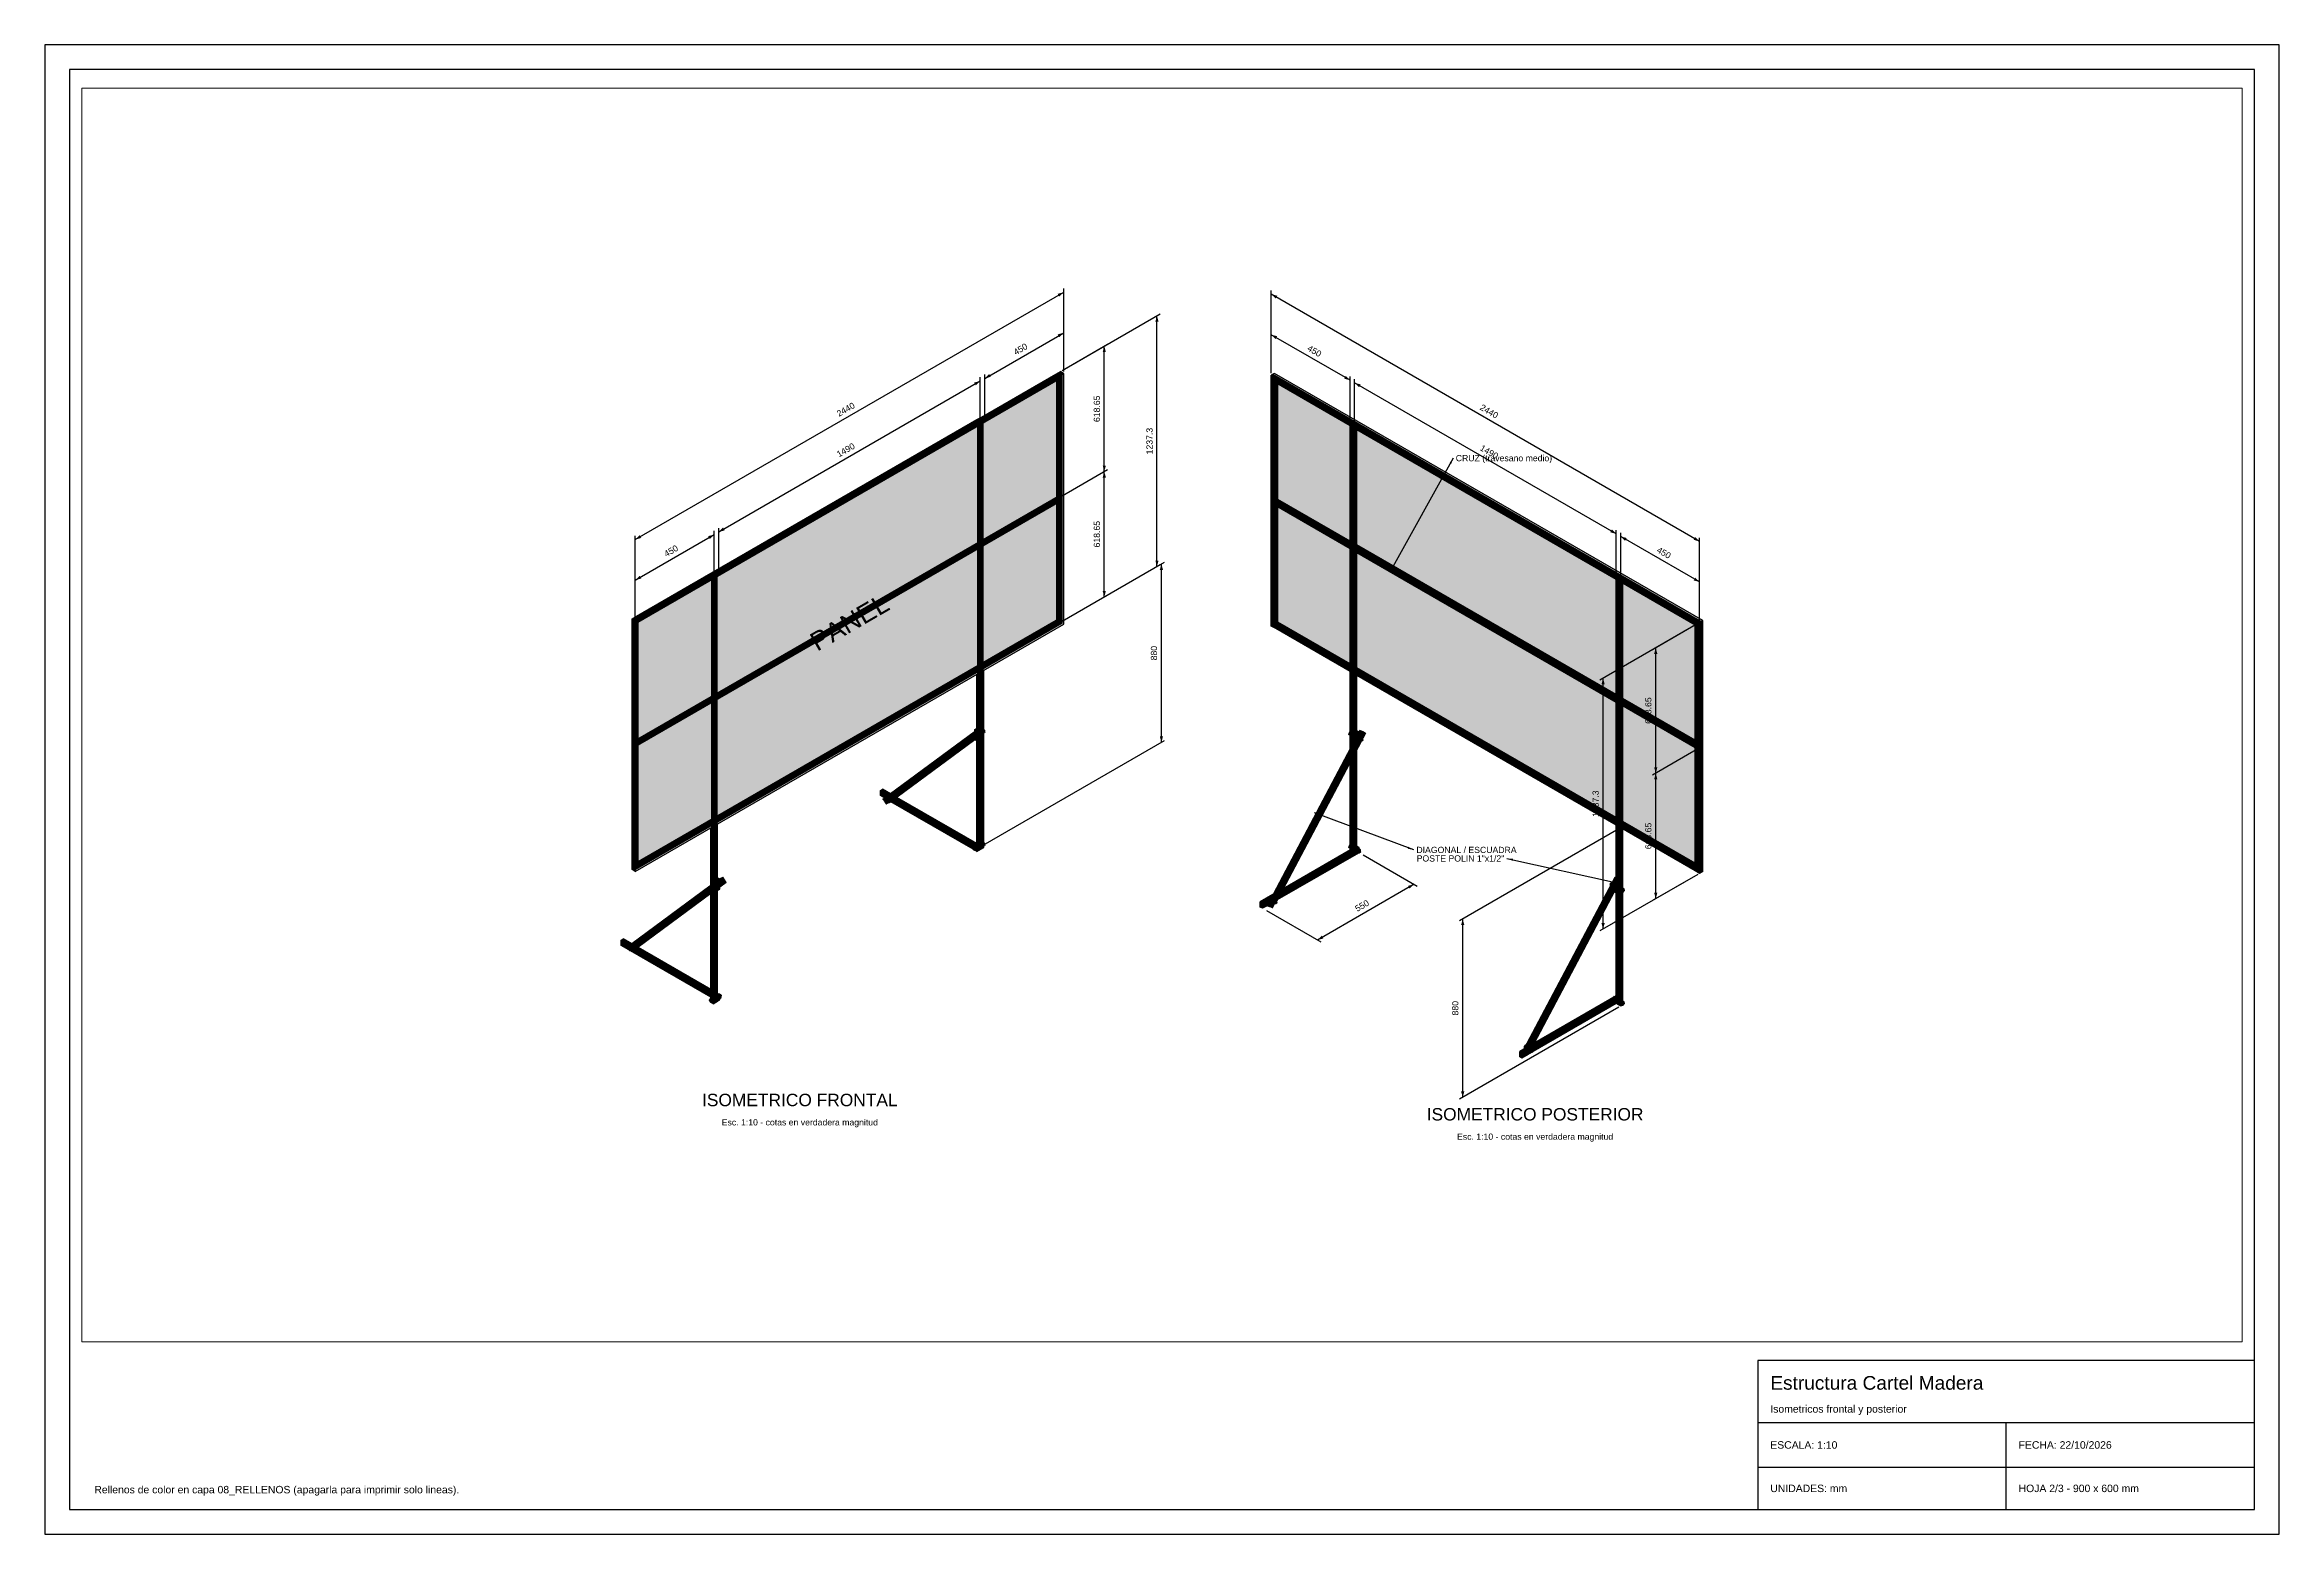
# Paper-space layout '02_ISOMETRICOS' of a CAD drawing. Header units: millimetres. Extents: x 0 to 900, y 0 to 600.
# The model-space entities are those that its viewports show. They can reach past a viewport. Long polylines and large blocks are cut down to what shows.
import ezdxf
from ezdxf.enums import TextEntityAlignment as Align

# ---------------------------------------------------------------- set-up
doc = ezdxf.new("R2010")
doc.units = ezdxf.units.MM
doc.header["$LTSCALE"] = 10
for name, color, linetype in [('01_MADERA', 4, 'Continuous'), ('02_TORNILLOS', 1, 'Continuous'), ('03_COTAS', 2, 'Continuous'), ('04_TEXTO', 7, 'Continuous'), ('05_PANEL', 5, 'Continuous'), ('08_RELLENOS', 9, 'Continuous')]:
    doc.layers.add(name, color=color, linetype=linetype)
doc.layers.add('07_VENTANAS', color=8, linetype='Continuous', plot=False)
doc.styles.add('PLANO', font='arial.ttf')
doc.dimstyles.new('COTAS_1_10', dxfattribs={"dimtxt": 25, "dimasz": 25, "dimexe": 15, "dimexo": 10, "dimgap": 8, "dimtad": 1, "dimdec": 1, "dimdsep": 46, "dimtxsty": 'PLANO', "dimcen": 2.5, "dimclrd": 256, "dimclre": 256, "dimclrt": 256, "dimazin": 3, "dimtfac": 1, "dimtmove": 0, "dimatfit": 3})

psp = doc.layouts.new('02_ISOMETRICOS')

# ---------------------------------------------------------------- texts
at = {"layer": '04_TEXTO', "style": 'PLANO'}
for s, height, p in [('Estructura Cartel Madera', 5.5, (695, 61)), ('Isometricos frontal y posterior', 3, (695, 50.5)), ('ESCALA: 1:10', 3, (695, 36)), ('FECHA: 22/10/2026', 3, (795, 36)), ('Rellenos de color en capa 08_RELLENOS (apagarla para imprimir solo lineas).', 3, (20, 18)), ('UNIDADES: mm', 3, (695, 18.5)), ('HOJA 2/3 - 900 x 600 mm', 3, (795, 18.5))]:
    psp.add_text(s, height=height, dxfattribs=at).set_placement(p, align=Align.MIDDLE_LEFT)

msp = doc.modelspace()

# ---------------------------------------------------------------- texts
at = {"layer": '03_COTAS', "style": 'PLANO'}
for s, rotation, p in [('450', 30, (1561.383, -4194.921)), ('450', 330, (2725.394, -4202.555)), ('2440', 30, (857.67, -4437.91)), ('618.65', 90, (1878.894, -4417.972)), ('2440', 330, (3429.107, -4445.544)), ('1237.3', 90, (2091.026, -4548.061)), ('1490', 30, (857.67, -4601.209)), ('1490', 330, (3429.107, -4608.844)), ('618.65', 90, (1878.894, -4923.098)), ('450', 30, (153.958, -5007.498)), ('450', 330, (4132.819, -5015.132)), ('880', 90, (2108.987, -5402.075)), ('618.65', 90, (4100, -5633.491)), ('1237.3', 90, (3887.868, -6008.528)), ('618.65', 90, (4100, -6138.617)), ('550', 30, (2936.931, -6436.694)), ('880', 90, (3322.466, -6832.251))]:
    msp.add_text(s, height=25, rotation=rotation, dxfattribs=at).set_placement(p, align=Align.BOTTOM_CENTER)
at = {"layer": '04_TEXTO', "style": 'PLANO'}
for s, p in [('CRUZ (travesano medio)', (3304.532, -4616.781)), ('DIAGONAL / ESCUADRA', (3145.915, -6194.719))]:
    msp.add_text(s, height=25, dxfattribs=at).set_placement(p, align=Align.MIDDLE_LEFT)
msp.add_text('PANEL', height=75, rotation=30, dxfattribs=at).set_placement((862.67, -5278.294), align=Align.MIDDLE_CENTER)
msp.add_text('POSTE POLIN 1"x1/2"', height=25, dxfattribs=at).set_placement((3499.882, -6229.003), align=Align.MIDDLE_RIGHT)
for s, height, p in [('ISOMETRICO FRONTAL', 50, (662.67, -7201.937)), ('Esc. 1:10 - cotas en verdadera magnitud', 25, (662.67, -7291.937)), ('ISOMETRICO POSTERIOR', 50, (3624.107, -7259.571)), ('Esc. 1:10 - cotas en verdadera magnitud', 25, (3624.107, -7349.571))]:
    msp.add_text(s, height=height, dxfattribs=at).set_placement(p, align=Align.MIDDLE_CENTER)

# ---------------------------------------------------------------- hatches: boundary and pattern name
at = {"layer": '03_COTAS'}
for points in [[(1725.341, -3948.507), (1701.192, -3954.978), (1707.663, -3966.185)], [(2561.437, -3956.142), (2579.114, -3973.819), (2585.585, -3962.612)], [(2101.026, -4042.935), (2094.556, -4067.083), (2107.497, -4067.083)], [(1725.341, -4111.807), (1701.192, -4118.277), (1707.663, -4129.484)], [(2561.437, -4119.441), (2579.114, -4137.119), (2585.585, -4125.911)], [(1888.894, -4165.41), (1882.424, -4189.558), (1895.365, -4189.558)], [(1389.465, -4305.725), (1365.317, -4312.195), (1371.787, -4323.402)], [(1407.425, -4295.355), (1431.573, -4288.885), (1425.103, -4277.677)], [(2879.352, -4302.989), (2861.674, -4285.312), (2855.204, -4296.519)], [(2897.312, -4313.359), (2914.99, -4331.036), (2921.46, -4319.829)], [(1888.894, -4670.535), (1895.365, -4646.387), (1882.424, -4646.387)], [(1888.894, -4670.535), (1882.424, -4694.683), (1895.365, -4694.683)], [(0, -4944.633), (24.148, -4938.163), (17.678, -4926.955)], [(317.915, -4924.384), (293.767, -4930.855), (300.238, -4942.062)], [(335.876, -4914.015), (360.024, -4907.544), (353.553, -4896.337)], [(3950.901, -4921.649), (3933.224, -4903.971), (3926.753, -4915.178)], [(3968.862, -4932.018), (3986.54, -4949.696), (3993.01, -4938.489)], [(4286.777, -4952.267), (4269.099, -4934.59), (4262.629, -4945.797)], [(2101.026, -5053.186), (2107.497, -5029.038), (2094.556, -5029.038)], [(0, -5107.932), (24.148, -5101.462), (17.678, -5090.255)], [(2118.987, -5042.817), (2112.516, -5066.965), (2125.457, -5066.965)], [(4286.777, -5115.567), (4269.099, -5097.889), (4262.629, -5109.096)], [(1888.894, -5175.661), (1895.365, -5151.513), (1882.424, -5151.513)], [(4110, -5380.928), (4103.53, -5405.076), (4116.471, -5405.076)], [(3897.868, -5503.403), (3891.398, -5527.551), (3904.339, -5527.551)], [(2118.987, -5761.334), (2125.457, -5737.186), (2112.516, -5737.186)], [(4110, -5886.054), (4116.471, -5861.906), (4103.53, -5861.906)], [(4110, -5886.054), (4103.53, -5910.202), (4116.471, -5910.202)], [(3136.385, -6333.086), (3112.237, -6339.556), (3118.707, -6350.763)], [(4110, -6391.179), (4116.471, -6367.031), (4103.53, -6367.031)], [(3332.466, -6472.992), (3325.995, -6497.14), (3338.936, -6497.14)], [(2747.476, -6557.622), (2771.624, -6551.152), (2765.154, -6539.944)], [(3897.868, -6513.654), (3904.339, -6489.506), (3891.398, -6489.506)], [(3332.466, -7191.509), (3338.936, -7167.361), (3325.995, -7167.361)]]:
    msp.add_hatch(color=256, dxfattribs=at).paths.add_polyline_path(points)
at = {"layer": '08_RELLENOS', "true_color": 0x2071ac}
for points in [[(0, -5271.232), (1725.341, -4275.106), (1721.098, -4272.656), (-4.243, -5268.782)], [(4300, -5271.232), (2574.659, -4275.106), (2570.417, -4277.555), (4295.757, -5273.681)]]:
    msp.add_hatch(color=7, dxfattribs=at).paths.add_polyline_path(points)
at = {"layer": '08_RELLENOS', "true_color": 0x1d679d}
msp.add_hatch(color=7, dxfattribs=at).paths.add_polyline_path([(0, -6281.483), (1725.341, -5285.357), (1725.341, -4275.106), (0, -5271.232)])
at = {"layer": '08_RELLENOS', "true_color": 0xcdb991}
for points in [[(1628.149, -4326.321), (1703.137, -4283.026), (1694.157, -4277.841), (1619.168, -4321.136)], [(1703.137, -4283.026), (1721.098, -4272.656), (1712.118, -4267.472), (1694.157, -4277.841)], [(2588.377, -4287.925), (2570.417, -4277.555), (2561.437, -4282.74), (2579.397, -4293.11)], [(2663.366, -4331.22), (2588.377, -4287.925), (2579.397, -4293.11), (2654.386, -4336.404)], [(1403.183, -4456.205), (1478.171, -4412.91), (1469.191, -4407.725), (1394.202, -4451.02)], [(1478.171, -4412.91), (1553.16, -4369.615), (1544.18, -4364.431), (1469.191, -4407.725)], [(1553.16, -4369.615), (1628.149, -4326.321), (1619.168, -4321.136), (1544.18, -4364.431)], [(2738.355, -4374.514), (2663.366, -4331.22), (2654.386, -4336.404), (2729.374, -4379.699)], [(2813.343, -4417.809), (2738.355, -4374.514), (2729.374, -4379.699), (2804.363, -4422.994)], [(1304.177, -4513.366), (1385.222, -4466.574), (1376.242, -4461.39), (1295.197, -4508.181)], [(1385.222, -4466.574), (1403.183, -4456.205), (1394.202, -4451.02), (1376.242, -4461.39)], [(2888.332, -4461.104), (2813.343, -4417.809), (2804.363, -4422.994), (2879.352, -4466.289)], [(2906.293, -4471.473), (2888.332, -4461.104), (2879.352, -4466.289), (2897.312, -4476.658)], [(2987.338, -4518.265), (2906.293, -4471.473), (2897.312, -4476.658), (2978.358, -4523.45)], [(1142.086, -4606.949), (1223.132, -4560.157), (1214.151, -4554.973), (1133.106, -4601.764)], [(1223.132, -4560.157), (1304.177, -4513.366), (1295.197, -4508.181), (1214.151, -4554.973)], [(3068.383, -4565.056), (2987.338, -4518.265), (2978.358, -4523.45), (3059.403, -4570.241)], [(3149.428, -4611.848), (3068.383, -4565.056), (3059.403, -4570.241), (3140.448, -4617.033)], [(979.996, -4700.532), (1061.041, -4653.741), (1052.061, -4648.556), (971.015, -4695.347)], [(1061.041, -4653.741), (1142.086, -4606.949), (1133.106, -4601.764), (1052.061, -4648.556)], [(3230.474, -4658.64), (3149.428, -4611.848), (3140.448, -4617.033), (3221.494, -4663.824)], [(3311.519, -4705.431), (3230.474, -4658.64), (3221.494, -4663.824), (3302.539, -4710.616)], [(817.905, -4794.115), (898.95, -4747.324), (889.97, -4742.139), (808.925, -4788.93)], [(898.95, -4747.324), (979.996, -4700.532), (971.015, -4695.347), (889.97, -4742.139)], [(3392.564, -4752.223), (3311.519, -4705.431), (3302.539, -4710.616), (3383.584, -4757.407)], [(3473.61, -4799.014), (3392.564, -4752.223), (3383.584, -4757.407), (3464.629, -4804.199)], [(655.814, -4887.698), (736.86, -4840.907), (727.879, -4835.722), (646.834, -4882.513)], [(736.86, -4840.907), (817.905, -4794.115), (808.925, -4788.93), (727.879, -4835.722)], [(1478.171, -4907.666), (1553.16, -4864.372), (1544.18, -4859.187), (1469.191, -4902.482)], [(1553.16, -4864.372), (1628.149, -4821.077), (1619.168, -4815.892), (1544.18, -4859.187)], [(1628.149, -4821.077), (1703.137, -4777.782), (1694.157, -4772.597), (1619.168, -4815.892)], [(2663.366, -4825.976), (2588.377, -4782.681), (2579.397, -4787.866), (2654.386, -4831.161)], [(2738.355, -4869.271), (2663.366, -4825.976), (2654.386, -4831.161), (2729.374, -4874.455)], [(3554.655, -4845.806), (3473.61, -4799.014), (3464.629, -4804.199), (3545.675, -4850.99)], [(3635.7, -4892.597), (3554.655, -4845.806), (3545.675, -4850.99), (3626.72, -4897.782)], [(493.724, -4981.281), (574.769, -4934.49), (565.789, -4929.305), (484.743, -4976.097)], [(574.769, -4934.49), (655.814, -4887.698), (646.834, -4882.513), (565.789, -4929.305)], [(1403.183, -4950.961), (1478.171, -4907.666), (1469.191, -4902.482), (1394.202, -4945.776)], [(2813.343, -4912.565), (2738.355, -4869.271), (2729.374, -4874.455), (2804.363, -4917.75)], [(2888.332, -4955.86), (2813.343, -4912.565), (2804.363, -4917.75), (2879.352, -4961.045)], [(3716.746, -4939.389), (3635.7, -4892.597), (3626.72, -4897.782), (3707.765, -4944.573)], [(3797.791, -4986.18), (3716.746, -4939.389), (3707.765, -4944.573), (3788.811, -4991.365)], [(331.633, -5074.864), (412.678, -5028.073), (403.698, -5022.888), (322.653, -5069.68)], [(412.678, -5028.073), (493.724, -4981.281), (484.743, -4976.097), (403.698, -5022.888)], [(1223.132, -5054.914), (1304.177, -5008.122), (1295.197, -5002.937), (1214.151, -5049.729)], [(1304.177, -5008.122), (1385.222, -4961.331), (1376.242, -4956.146), (1295.197, -5002.937)], [(2987.338, -5013.021), (2906.293, -4966.229), (2897.312, -4971.414), (2978.358, -5018.206)], [(3068.383, -5059.813), (2987.338, -5013.021), (2978.358, -5018.206), (3059.403, -5064.997)], [(3878.836, -5032.972), (3797.791, -4986.18), (3788.811, -4991.365), (3869.856, -5038.157)], [(3959.882, -5079.763), (3878.836, -5032.972), (3869.856, -5038.157), (3950.901, -5084.948)], [(163.695, -5171.823), (238.684, -5128.529), (229.704, -5123.344), (154.715, -5166.639)], [(238.684, -5128.529), (313.673, -5085.234), (304.692, -5080.049), (229.704, -5123.344)], [(313.673, -5085.234), (331.633, -5074.864), (322.653, -5069.68), (304.692, -5080.049)], [(1061.041, -5148.497), (1142.086, -5101.705), (1133.106, -5096.52), (1052.061, -5143.312)], [(1142.086, -5101.705), (1223.132, -5054.914), (1214.151, -5049.729), (1133.106, -5096.52)], [(3149.428, -5106.604), (3068.383, -5059.813), (3059.403, -5064.997), (3140.448, -5111.789)], [(3230.474, -5153.396), (3149.428, -5106.604), (3140.448, -5111.789), (3221.494, -5158.58)], [(3977.842, -5090.133), (3959.882, -5079.763), (3950.901, -5084.948), (3968.862, -5095.318)], [(4052.831, -5133.428), (3977.842, -5090.133), (3968.862, -5095.318), (4043.851, -5138.612)], [(13.718, -5258.413), (88.707, -5215.118), (79.726, -5209.933), (4.738, -5253.228)], [(88.707, -5215.118), (163.695, -5171.823), (154.715, -5166.639), (79.726, -5209.933)], [(898.95, -5242.08), (979.996, -5195.288), (971.015, -5190.103), (889.97, -5236.895)], [(979.996, -5195.288), (1061.041, -5148.497), (1052.061, -5143.312), (971.015, -5190.103)], [(3311.519, -5200.187), (3230.474, -5153.396), (3221.494, -5158.58), (3302.539, -5205.372)], [(3392.564, -5246.979), (3311.519, -5200.187), (3302.539, -5205.372), (3383.584, -5252.163)], [(4127.819, -5176.722), (4052.831, -5133.428), (4043.851, -5138.612), (4118.839, -5181.907)], [(4202.808, -5220.017), (4127.819, -5176.722), (4118.839, -5181.907), (4193.828, -5225.202)], [(-4.243, -5268.782), (13.718, -5258.413), (4.738, -5253.228), (-13.223, -5263.598)], [(736.86, -5335.663), (817.905, -5288.871), (808.925, -5283.687), (727.879, -5330.478)], [(817.905, -5288.871), (898.95, -5242.08), (889.97, -5236.895), (808.925, -5283.687)], [(1628.149, -5315.833), (1703.137, -5272.538), (1694.157, -5267.353), (1619.168, -5310.648)], [(2663.366, -5320.732), (2588.377, -5277.437), (2579.397, -5282.622), (2654.386, -5325.917)], [(3473.61, -5293.77), (3392.564, -5246.979), (3383.584, -5252.163), (3464.629, -5298.955)], [(3554.655, -5340.562), (3473.61, -5293.77), (3464.629, -5298.955), (3545.675, -5345.747)], [(4277.797, -5263.312), (4202.808, -5220.017), (4193.828, -5225.202), (4268.817, -5268.497)], [(4295.757, -5273.681), (4277.797, -5263.312), (4268.817, -5268.497), (4286.777, -5278.866)], [(574.769, -5429.246), (655.814, -5382.454), (646.834, -5377.27), (565.789, -5424.061)], [(655.814, -5382.454), (736.86, -5335.663), (727.879, -5330.478), (646.834, -5377.27)], [(1403.183, -5445.717), (1478.171, -5402.422), (1469.191, -5397.238), (1394.202, -5440.532)], [(1478.171, -5402.422), (1553.16, -5359.128), (1544.18, -5353.943), (1469.191, -5397.238)], [(1553.16, -5359.128), (1628.149, -5315.833), (1619.168, -5310.648), (1544.18, -5353.943)], [(2738.355, -5364.027), (2663.366, -5320.732), (2654.386, -5325.917), (2729.374, -5369.211)], [(2813.343, -5407.321), (2738.355, -5364.027), (2729.374, -5369.211), (2804.363, -5412.506)], [(3635.7, -5387.353), (3554.655, -5340.562), (3545.675, -5345.747), (3626.72, -5392.538)], [(3716.746, -5434.145), (3635.7, -5387.353), (3626.72, -5392.538), (3707.765, -5439.33)], [(412.678, -5522.829), (493.724, -5476.037), (484.743, -5470.853), (403.698, -5517.644)], [(493.724, -5476.037), (574.769, -5429.246), (565.789, -5424.061), (484.743, -5470.853)], [(1304.177, -5502.878), (1385.222, -5456.087), (1376.242, -5450.902), (1295.197, -5497.693)], [(2888.332, -5450.616), (2813.343, -5407.321), (2804.363, -5412.506), (2879.352, -5455.801)], [(2987.338, -5507.777), (2906.293, -5460.986), (2897.312, -5466.17), (2978.358, -5512.962)], [(3797.791, -5480.936), (3716.746, -5434.145), (3707.765, -5439.33), (3788.811, -5486.121)], [(3878.836, -5527.728), (3797.791, -5480.936), (3788.811, -5486.121), (3869.856, -5532.913)], [(238.684, -5623.285), (313.673, -5579.99), (304.692, -5574.805), (229.704, -5618.1)], [(331.633, -5569.62), (412.678, -5522.829), (403.698, -5517.644), (322.653, -5564.436)], [(1142.086, -5596.461), (1223.132, -5549.67), (1214.151, -5544.485), (1133.106, -5591.276)], [(1223.132, -5549.67), (1304.177, -5502.878), (1295.197, -5497.693), (1214.151, -5544.485)], [(3068.383, -5554.569), (2987.338, -5507.777), (2978.358, -5512.962), (3059.403, -5559.753)], [(3149.428, -5601.36), (3068.383, -5554.569), (3059.403, -5559.753), (3140.448, -5606.545)], [(3959.882, -5574.519), (3878.836, -5527.728), (3869.856, -5532.913), (3950.901, -5579.704)], [(88.707, -5709.874), (163.695, -5666.579), (154.715, -5661.395), (79.726, -5704.689)], [(163.695, -5666.579), (238.684, -5623.285), (229.704, -5618.1), (154.715, -5661.395)], [(979.996, -5690.044), (1061.041, -5643.253), (1052.061, -5638.068), (971.015, -5684.86)], [(1061.041, -5643.253), (1142.086, -5596.461), (1133.106, -5591.276), (1052.061, -5638.068)], [(3230.474, -5648.152), (3149.428, -5601.36), (3140.448, -5606.545), (3221.494, -5653.336)], [(3311.519, -5694.943), (3230.474, -5648.152), (3221.494, -5653.336), (3302.539, -5700.128)], [(4052.831, -5628.184), (3977.842, -5584.889), (3968.862, -5590.074), (4043.851, -5633.368)], [(4127.819, -5671.478), (4052.831, -5628.184), (4043.851, -5633.368), (4118.839, -5676.663)], [(13.718, -5753.169), (88.707, -5709.874), (79.726, -5704.689), (4.738, -5747.984)], [(817.905, -5783.627), (898.95, -5736.836), (889.97, -5731.651), (808.925, -5778.443)], [(898.95, -5736.836), (979.996, -5690.044), (971.015, -5684.86), (889.97, -5731.651)], [(1376.242, -5714.712), (1385.222, -5709.527), (1376.242, -5704.342), (1367.262, -5709.527)], [(2915.273, -5719.611), (2906.293, -5714.426), (2897.312, -5719.611), (2906.293, -5724.796)], [(3392.564, -5741.735), (3311.519, -5694.943), (3302.539, -5700.128), (3383.584, -5746.92)], [(3473.61, -5788.526), (3392.564, -5741.735), (3383.584, -5746.92), (3464.629, -5793.711)], [(4202.808, -5714.773), (4127.819, -5671.478), (4118.839, -5676.663), (4193.828, -5719.958)], [(4277.797, -5758.068), (4202.808, -5714.773), (4193.828, -5719.958), (4268.817, -5763.253)], [(655.814, -5877.21), (736.86, -5830.419), (727.879, -5825.234), (646.834, -5872.026)], [(736.86, -5830.419), (817.905, -5783.627), (808.925, -5778.443), (727.879, -5825.234)], [(3554.655, -5835.318), (3473.61, -5788.526), (3464.629, -5793.711), (3545.675, -5840.503)], [(3635.7, -5882.109), (3554.655, -5835.318), (3545.675, -5840.503), (3626.72, -5887.294)], [(493.724, -5970.793), (574.769, -5924.002), (565.789, -5918.817), (484.743, -5965.609)], [(574.769, -5924.002), (655.814, -5877.21), (646.834, -5872.026), (565.789, -5918.817)], [(3716.746, -5928.901), (3635.7, -5882.109), (3626.72, -5887.294), (3707.765, -5934.086)], [(3797.791, -5975.692), (3716.746, -5928.901), (3707.765, -5934.086), (3788.811, -5980.877)], [(331.633, -6064.377), (412.678, -6017.585), (403.698, -6012.4), (322.653, -6059.192)], [(412.678, -6017.585), (493.724, -5970.793), (484.743, -5965.609), (403.698, -6012.4)], [(1065.115, -6000.159), (1074.095, -5994.974), (996.313, -5950.067), (987.333, -5955.252)], [(1142.897, -6045.066), (1151.877, -6039.882), (1074.095, -5994.974), (1065.115, -6000.159)], [(3878.836, -6022.484), (3797.791, -5975.692), (3788.811, -5980.877), (3869.856, -6027.669)], [(3959.882, -6069.276), (3878.836, -6022.484), (3869.856, -6027.669), (3950.901, -6074.46)], [(163.695, -6161.336), (238.684, -6118.041), (229.704, -6112.856), (154.715, -6156.151)], [(238.684, -6118.041), (313.673, -6074.746), (304.692, -6069.561), (229.704, -6112.856)], [(1220.678, -6089.974), (1229.659, -6084.789), (1151.877, -6039.882), (1142.897, -6045.066)], [(1298.46, -6134.881), (1307.44, -6129.696), (1229.659, -6084.789), (1220.678, -6089.974)], [(4052.831, -6122.94), (3977.842, -6079.645), (3968.862, -6084.83), (4043.851, -6128.125)], [(13.718, -6247.925), (88.707, -6204.63), (79.726, -6199.446), (4.738, -6242.74)], [(88.707, -6204.63), (163.695, -6161.336), (154.715, -6156.151), (79.726, -6199.446)], [(1376.242, -6179.788), (1385.222, -6174.604), (1307.44, -6129.696), (1298.46, -6134.881)], [(2915.273, -6184.687), (2906.293, -6179.503), (2828.511, -6224.41), (2837.491, -6229.595)], [(4127.819, -6166.235), (4052.831, -6122.94), (4043.851, -6128.125), (4118.839, -6171.419)], [(4202.808, -6209.529), (4127.819, -6166.235), (4118.839, -6171.419), (4193.828, -6214.714)], [(4277.797, -6252.824), (4202.808, -6209.529), (4193.828, -6214.714), (4268.817, -6258.009)], [(2759.709, -6274.502), (2750.729, -6269.317), (2672.947, -6314.225), (2681.928, -6319.409)], [(2837.491, -6229.595), (2828.511, -6224.41), (2750.729, -6269.317), (2759.709, -6274.502)], [(331.633, -6317.817), (340.613, -6312.632), (331.633, -6307.448), (322.653, -6312.632)], [(2604.146, -6364.317), (2595.166, -6359.132), (2517.384, -6404.039), (2526.364, -6409.224)], [(2681.928, -6319.409), (2672.947, -6314.225), (2595.166, -6359.132), (2604.146, -6364.317)], [(3959.882, -6322.716), (3950.901, -6317.531), (3941.921, -6322.716), (3950.901, -6327.901)], [(20.506, -6603.264), (29.486, -6598.08), (-48.295, -6553.172), (-57.276, -6558.357)], [(98.288, -6648.172), (107.268, -6642.987), (29.486, -6598.08), (20.506, -6603.264)], [(176.07, -6693.079), (185.05, -6687.894), (107.268, -6642.987), (98.288, -6648.172)], [(253.851, -6737.986), (262.832, -6732.801), (185.05, -6687.894), (176.07, -6693.079)], [(331.633, -6782.894), (340.613, -6777.709), (262.832, -6732.801), (253.851, -6737.986)], [(3882.1, -6832.7), (3873.12, -6827.515), (3795.338, -6872.422), (3804.318, -6877.607)], [(3959.882, -6787.793), (3950.901, -6782.608), (3873.12, -6827.515), (3882.1, -6832.7)], [(3726.536, -6922.514), (3717.556, -6917.33), (3639.774, -6962.237), (3648.755, -6967.422)], [(3804.318, -6877.607), (3795.338, -6872.422), (3717.556, -6917.33), (3726.536, -6922.514)], [(3648.755, -6967.422), (3639.774, -6962.237), (3561.993, -7007.144), (3570.973, -7012.329)]]:
    msp.add_hatch(color=7, dxfattribs=at).paths.add_polyline_path(points)
at = {"layer": '08_RELLENOS', "true_color": 0xbba984}
for points in [[(1628.149, -4347.06), (1703.137, -4303.765), (1703.137, -4283.026), (1628.149, -4326.321)], [(1703.137, -4374.867), (1721.098, -4364.497), (1721.098, -4272.656), (1703.137, -4283.026)], [(1478.171, -4433.649), (1553.16, -4390.354), (1553.16, -4369.615), (1478.171, -4412.91)], [(1553.16, -4390.354), (1628.149, -4347.06), (1628.149, -4326.321), (1553.16, -4369.615)], [(1703.137, -4466.708), (1721.098, -4456.339), (1721.098, -4364.497), (1703.137, -4374.867)], [(1304.177, -4534.105), (1385.222, -4487.313), (1385.222, -4466.574), (1304.177, -4513.366)], [(1385.222, -4562.617), (1403.183, -4552.248), (1403.183, -4456.205), (1385.222, -4466.574)], [(1403.183, -4476.944), (1478.171, -4433.649), (1478.171, -4412.91), (1403.183, -4456.205)], [(1703.137, -4558.549), (1721.098, -4548.18), (1721.098, -4456.339), (1703.137, -4466.708)], [(1142.086, -4627.688), (1223.132, -4580.896), (1223.132, -4560.157), (1142.086, -4606.949)], [(1223.132, -4580.896), (1304.177, -4534.105), (1304.177, -4513.366), (1223.132, -4560.157)], [(1385.222, -4658.66), (1403.183, -4648.29), (1403.183, -4552.248), (1385.222, -4562.617)], [(1703.137, -4650.39), (1721.098, -4640.021), (1721.098, -4548.18), (1703.137, -4558.549)], [(979.996, -4721.271), (1061.041, -4674.48), (1061.041, -4653.741), (979.996, -4700.532)], [(1061.041, -4674.48), (1142.086, -4627.688), (1142.086, -4606.949), (1061.041, -4653.741)], [(1385.222, -4754.702), (1403.183, -4744.333), (1403.183, -4648.29), (1385.222, -4658.66)], [(1703.137, -4742.231), (1721.098, -4731.862), (1721.098, -4640.021), (1703.137, -4650.39)], [(817.905, -4814.854), (898.95, -4768.063), (898.95, -4747.324), (817.905, -4794.115)], [(898.95, -4768.063), (979.996, -4721.271), (979.996, -4700.532), (898.95, -4747.324)], [(1385.222, -4850.745), (1403.183, -4840.376), (1403.183, -4744.333), (1385.222, -4754.702)], [(1703.137, -4834.072), (1721.098, -4823.703), (1721.098, -4731.862), (1703.137, -4742.231)], [(655.814, -4908.437), (736.86, -4861.646), (736.86, -4840.907), (655.814, -4887.698)], [(736.86, -4861.646), (817.905, -4814.854), (817.905, -4794.115), (736.86, -4840.907)], [(1385.222, -4946.788), (1403.183, -4936.418), (1403.183, -4840.376), (1385.222, -4850.745)], [(1553.16, -4885.111), (1628.149, -4841.816), (1628.149, -4821.077), (1553.16, -4864.372)], [(1628.149, -4841.816), (1703.137, -4798.521), (1703.137, -4777.782), (1628.149, -4821.077)], [(1703.137, -4925.913), (1721.098, -4915.544), (1721.098, -4823.703), (1703.137, -4834.072)], [(493.724, -5002.02), (574.769, -4955.229), (574.769, -4934.49), (493.724, -4981.281)], [(574.769, -4955.229), (655.814, -4908.437), (655.814, -4887.698), (574.769, -4934.49)], [(1385.222, -5042.83), (1403.183, -5032.461), (1403.183, -4936.418), (1385.222, -4946.788)], [(1403.183, -4971.7), (1478.171, -4928.405), (1478.171, -4907.666), (1403.183, -4950.961)], [(1478.171, -4928.405), (1553.16, -4885.111), (1553.16, -4864.372), (1478.171, -4907.666)], [(1703.137, -5017.754), (1721.098, -5007.385), (1721.098, -4915.544), (1703.137, -4925.913)], [(331.633, -5095.603), (412.678, -5048.812), (412.678, -5028.073), (331.633, -5074.864)], [(412.678, -5048.812), (493.724, -5002.02), (493.724, -4981.281), (412.678, -5028.073)], [(1223.132, -5075.653), (1304.177, -5028.861), (1304.177, -5008.122), (1223.132, -5054.914)], [(1304.177, -5028.861), (1385.222, -4982.07), (1385.222, -4961.331), (1304.177, -5008.122)], [(1385.222, -5138.873), (1403.183, -5128.504), (1403.183, -5032.461), (1385.222, -5042.83)], [(1703.137, -5109.595), (1721.098, -5099.226), (1721.098, -5007.385), (1703.137, -5017.754)], [(163.695, -5192.562), (238.684, -5149.268), (238.684, -5128.529), (163.695, -5171.823)], [(238.684, -5149.268), (313.673, -5105.973), (313.673, -5085.234), (238.684, -5128.529)], [(313.673, -5181.277), (331.633, -5170.907), (331.633, -5074.864), (313.673, -5085.234)], [(1061.041, -5169.236), (1142.086, -5122.444), (1142.086, -5101.705), (1061.041, -5148.497)], [(1142.086, -5122.444), (1223.132, -5075.653), (1223.132, -5054.914), (1142.086, -5101.705)], [(1385.222, -5234.916), (1403.183, -5224.546), (1403.183, -5128.504), (1385.222, -5138.873)], [(1703.137, -5201.436), (1721.098, -5191.067), (1721.098, -5099.226), (1703.137, -5109.595)], [(13.718, -5279.152), (88.707, -5235.857), (88.707, -5215.118), (13.718, -5258.413)], [(88.707, -5235.857), (163.695, -5192.562), (163.695, -5171.823), (88.707, -5215.118)], [(313.673, -5277.319), (331.633, -5266.95), (331.633, -5170.907), (313.673, -5181.277)], [(898.95, -5262.819), (979.996, -5216.027), (979.996, -5195.288), (898.95, -5242.08)], [(979.996, -5216.027), (1061.041, -5169.236), (1061.041, -5148.497), (979.996, -5195.288)], [(1703.137, -5293.277), (1721.098, -5282.908), (1721.098, -5191.067), (1703.137, -5201.436)], [(-4.243, -5360.623), (13.718, -5350.254), (13.718, -5258.413), (-4.243, -5268.782)], [(313.673, -5373.362), (331.633, -5362.992), (331.633, -5266.95), (313.673, -5277.319)], [(736.86, -5356.402), (817.905, -5309.61), (817.905, -5288.871), (736.86, -5335.663)], [(817.905, -5309.61), (898.95, -5262.819), (898.95, -5242.08), (817.905, -5288.871)], [(1385.222, -5330.959), (1403.183, -5320.589), (1403.183, -5224.546), (1385.222, -5234.916)], [(1628.149, -5336.572), (1703.137, -5293.277), (1703.137, -5272.538), (1628.149, -5315.833)], [(-4.243, -5452.464), (13.718, -5442.095), (13.718, -5350.254), (-4.243, -5360.623)], [(313.673, -5469.405), (331.633, -5459.035), (331.633, -5362.992), (313.673, -5373.362)], [(574.769, -5449.985), (655.814, -5403.193), (655.814, -5382.454), (574.769, -5429.246)], [(655.814, -5403.193), (736.86, -5356.402), (736.86, -5335.663), (655.814, -5382.454)], [(1385.222, -5427.001), (1403.183, -5416.632), (1403.183, -5320.589), (1385.222, -5330.959)], [(1478.171, -5423.161), (1553.16, -5379.867), (1553.16, -5359.128), (1478.171, -5402.422)], [(1553.16, -5379.867), (1628.149, -5336.572), (1628.149, -5315.833), (1553.16, -5359.128)], [(-4.243, -5544.305), (13.718, -5533.936), (13.718, -5442.095), (-4.243, -5452.464)], [(313.673, -5565.447), (331.633, -5555.078), (331.633, -5459.035), (313.673, -5469.405)], [(412.678, -5543.568), (493.724, -5496.776), (493.724, -5476.037), (412.678, -5522.829)], [(493.724, -5496.776), (574.769, -5449.985), (574.769, -5429.246), (493.724, -5476.037)], [(1304.177, -5523.617), (1385.222, -5476.826), (1385.222, -5456.087), (1304.177, -5502.878)], [(1385.222, -5523.044), (1403.183, -5512.674), (1403.183, -5416.632), (1385.222, -5427.001)], [(1403.183, -5466.456), (1478.171, -5423.161), (1478.171, -5402.422), (1403.183, -5445.717)], [(-4.243, -5636.146), (13.718, -5625.777), (13.718, -5533.936), (-4.243, -5544.305)], [(238.684, -5644.024), (313.673, -5600.729), (313.673, -5579.99), (238.684, -5623.285)], [(313.673, -5661.49), (331.633, -5651.12), (331.633, -5555.078), (313.673, -5565.447)], [(331.633, -5590.359), (412.678, -5543.568), (412.678, -5522.829), (331.633, -5569.62)], [(1142.086, -5617.2), (1223.132, -5570.409), (1223.132, -5549.67), (1142.086, -5596.461)], [(1223.132, -5570.409), (1304.177, -5523.617), (1304.177, -5502.878), (1223.132, -5549.67)], [(1385.222, -5619.087), (1403.183, -5608.717), (1403.183, -5512.674), (1385.222, -5523.044)], [(-4.243, -5727.987), (13.718, -5717.618), (13.718, -5625.777), (-4.243, -5636.146)], [(88.707, -5730.613), (163.695, -5687.318), (163.695, -5666.579), (88.707, -5709.874)], [(163.695, -5687.318), (238.684, -5644.024), (238.684, -5623.285), (163.695, -5666.579)], [(313.673, -5757.533), (331.633, -5747.163), (331.633, -5651.12), (313.673, -5661.49)], [(979.996, -5710.783), (1061.041, -5663.992), (1061.041, -5643.253), (979.996, -5690.044)], [(1061.041, -5663.992), (1142.086, -5617.2), (1142.086, -5596.461), (1061.041, -5643.253)], [(1385.222, -5715.129), (1403.183, -5704.76), (1403.183, -5608.717), (1385.222, -5619.087)], [(-4.243, -5819.828), (13.718, -5809.459), (13.718, -5717.618), (-4.243, -5727.987)], [(13.718, -5773.908), (88.707, -5730.613), (88.707, -5709.874), (13.718, -5753.169)], [(313.673, -5853.575), (331.633, -5843.206), (331.633, -5747.163), (313.673, -5757.533)], [(817.905, -5804.366), (898.95, -5757.575), (898.95, -5736.836), (817.905, -5783.627)], [(898.95, -5757.575), (979.996, -5710.783), (979.996, -5690.044), (898.95, -5736.836)], [(1376.242, -5755.537), (1385.222, -5750.352), (1385.222, -5709.527), (1376.242, -5714.712)], [(1385.222, -5811.172), (1403.183, -5800.802), (1403.183, -5704.76), (1385.222, -5715.129)], [(-4.243, -5911.669), (13.718, -5901.3), (13.718, -5809.459), (-4.243, -5819.828)], [(313.673, -5949.618), (331.633, -5939.248), (331.633, -5843.206), (313.673, -5853.575)], [(655.814, -5897.949), (736.86, -5851.158), (736.86, -5830.419), (655.814, -5877.21)], [(736.86, -5851.158), (817.905, -5804.366), (817.905, -5783.627), (736.86, -5830.419)], [(1385.222, -5907.215), (1403.183, -5896.845), (1403.183, -5800.802), (1385.222, -5811.172)], [(-4.243, -6003.51), (13.718, -5993.141), (13.718, -5901.3), (-4.243, -5911.669)], [(313.673, -6045.661), (331.633, -6035.291), (331.633, -5939.248), (313.673, -5949.618)], [(493.724, -5991.533), (574.769, -5944.741), (574.769, -5924.002), (493.724, -5970.793)], [(574.769, -5944.741), (655.814, -5897.949), (655.814, -5877.21), (574.769, -5924.002)], [(1385.222, -6003.257), (1403.183, -5992.888), (1403.183, -5896.845), (1385.222, -5907.215)], [(-4.243, -6095.351), (13.718, -6084.982), (13.718, -5993.141), (-4.243, -6003.51)], [(331.633, -6085.116), (412.678, -6038.324), (412.678, -6017.585), (331.633, -6064.377)], [(412.678, -6038.324), (493.724, -5991.533), (493.724, -5970.793), (412.678, -6017.585)], [(1385.222, -6099.3), (1403.183, -6088.93), (1403.183, -5992.888), (1385.222, -6003.257)], [(-4.243, -6187.192), (13.718, -6176.823), (13.718, -6084.982), (-4.243, -6095.351)], [(163.695, -6182.075), (238.684, -6138.78), (238.684, -6118.041), (163.695, -6161.336)], [(238.684, -6138.78), (313.673, -6095.485), (313.673, -6074.746), (238.684, -6118.041)], [(313.673, -6141.703), (331.633, -6131.334), (331.633, -6035.291), (313.673, -6045.661)], [(1385.222, -6195.343), (1403.183, -6184.973), (1403.183, -6088.93), (1385.222, -6099.3)], [(-4.243, -6279.034), (13.718, -6268.664), (13.718, -6176.823), (-4.243, -6187.192)], [(13.718, -6268.664), (88.707, -6225.369), (88.707, -6204.63), (13.718, -6247.925)], [(88.707, -6225.369), (163.695, -6182.075), (163.695, -6161.336), (88.707, -6204.63)], [(313.673, -6237.746), (331.633, -6227.377), (331.633, -6131.334), (313.673, -6141.703)], [(1376.242, -6200.527), (1385.222, -6195.343), (1385.222, -6174.604), (1376.242, -6179.788)], [(313.673, -6333.789), (331.633, -6323.419), (331.633, -6227.377), (313.673, -6237.746)], [(313.673, -6429.831), (331.633, -6419.462), (331.633, -6323.419), (313.673, -6333.789)], [(331.633, -6358.642), (340.613, -6353.457), (340.613, -6312.632), (331.633, -6317.817)], [(313.673, -6525.874), (331.633, -6515.505), (331.633, -6419.462), (313.673, -6429.831)], [(313.673, -6621.917), (331.633, -6611.547), (331.633, -6515.505), (313.673, -6525.874)], [(313.673, -6717.959), (331.633, -6707.59), (331.633, -6611.547), (313.673, -6621.917)], [(313.673, -6814.002), (331.633, -6803.633), (331.633, -6707.59), (313.673, -6717.959)], [(331.633, -6803.633), (340.613, -6798.448), (340.613, -6777.709), (331.633, -6782.894)]]:
    msp.add_hatch(color=7, dxfattribs=at).paths.add_polyline_path(points)
at = {"layer": '08_RELLENOS', "true_color": 0xaa9978}
for points in [[(1694.157, -4369.682), (1703.137, -4374.867), (1703.137, -4283.026), (1694.157, -4277.841)], [(2579.397, -4384.951), (2588.377, -4379.766), (2588.377, -4287.925), (2579.397, -4293.11)], [(1694.157, -4461.523), (1703.137, -4466.708), (1703.137, -4374.867), (1694.157, -4369.682)], [(2579.397, -4476.792), (2588.377, -4471.607), (2588.377, -4379.766), (2579.397, -4384.951)], [(1376.242, -4557.432), (1385.222, -4562.617), (1385.222, -4466.574), (1376.242, -4461.39)], [(1394.202, -4471.759), (1403.183, -4476.944), (1403.183, -4456.205), (1394.202, -4451.02)], [(1694.157, -4553.364), (1703.137, -4558.549), (1703.137, -4466.708), (1694.157, -4461.523)], [(2579.397, -4568.633), (2588.377, -4563.448), (2588.377, -4471.607), (2579.397, -4476.792)], [(2879.352, -4487.028), (2888.332, -4481.843), (2888.332, -4461.104), (2879.352, -4466.289)], [(2897.312, -4572.701), (2906.293, -4567.516), (2906.293, -4471.473), (2897.312, -4476.658)], [(1376.242, -4653.475), (1385.222, -4658.66), (1385.222, -4562.617), (1376.242, -4557.432)], [(1694.157, -4645.205), (1703.137, -4650.39), (1703.137, -4558.549), (1694.157, -4553.364)], [(2579.397, -4660.474), (2588.377, -4655.289), (2588.377, -4563.448), (2579.397, -4568.633)], [(2897.312, -4668.743), (2906.293, -4663.559), (2906.293, -4567.516), (2897.312, -4572.701)], [(1376.242, -4749.518), (1385.222, -4754.702), (1385.222, -4658.66), (1376.242, -4653.475)], [(1694.157, -4737.046), (1703.137, -4742.231), (1703.137, -4650.39), (1694.157, -4645.205)], [(2579.397, -4752.315), (2588.377, -4747.13), (2588.377, -4655.289), (2579.397, -4660.474)], [(2897.312, -4764.786), (2906.293, -4759.601), (2906.293, -4663.559), (2897.312, -4668.743)], [(1376.242, -4845.56), (1385.222, -4850.745), (1385.222, -4754.702), (1376.242, -4749.518)], [(1694.157, -4828.887), (1703.137, -4834.072), (1703.137, -4742.231), (1694.157, -4737.046)], [(2579.397, -4844.156), (2588.377, -4838.971), (2588.377, -4747.13), (2579.397, -4752.315)], [(2897.312, -4860.829), (2906.293, -4855.644), (2906.293, -4759.601), (2897.312, -4764.786)], [(1376.242, -4941.603), (1385.222, -4946.788), (1385.222, -4850.745), (1376.242, -4845.56)], [(1694.157, -4920.728), (1703.137, -4925.913), (1703.137, -4834.072), (1694.157, -4828.887)], [(2579.397, -4935.997), (2588.377, -4930.812), (2588.377, -4838.971), (2579.397, -4844.156)], [(2897.312, -4956.872), (2906.293, -4951.687), (2906.293, -4855.644), (2897.312, -4860.829)], [(1376.242, -5037.646), (1385.222, -5042.83), (1385.222, -4946.788), (1376.242, -4941.603)], [(1394.202, -4966.515), (1403.183, -4971.7), (1403.183, -4950.961), (1394.202, -4945.776)], [(1694.157, -5012.569), (1703.137, -5017.754), (1703.137, -4925.913), (1694.157, -4920.728)], [(2579.397, -5027.838), (2588.377, -5022.653), (2588.377, -4930.812), (2579.397, -4935.997)], [(1376.242, -5133.688), (1385.222, -5138.873), (1385.222, -5042.83), (1376.242, -5037.646)], [(1694.157, -5104.41), (1703.137, -5109.595), (1703.137, -5017.754), (1694.157, -5012.569)], [(2579.397, -5119.679), (2588.377, -5114.494), (2588.377, -5022.653), (2579.397, -5027.838)], [(2879.352, -4981.784), (2888.332, -4976.599), (2888.332, -4955.86), (2879.352, -4961.045)], [(2897.312, -5052.914), (2906.293, -5047.729), (2906.293, -4951.687), (2897.312, -4956.872)], [(304.692, -5176.092), (313.673, -5181.277), (313.673, -5085.234), (304.692, -5080.049)], [(322.653, -5090.419), (331.633, -5095.603), (331.633, -5074.864), (322.653, -5069.68)], [(1694.157, -5196.251), (1703.137, -5201.436), (1703.137, -5109.595), (1694.157, -5104.41)], [(2579.397, -5211.52), (2588.377, -5206.335), (2588.377, -5114.494), (2579.397, -5119.679)], [(2897.312, -5148.957), (2906.293, -5143.772), (2906.293, -5047.729), (2897.312, -5052.914)], [(3950.901, -5105.687), (3959.882, -5100.502), (3959.882, -5079.763), (3950.901, -5084.948)], [(3968.862, -5191.36), (3977.842, -5186.176), (3977.842, -5090.133), (3968.862, -5095.318)], [(304.692, -5272.134), (313.673, -5277.319), (313.673, -5181.277), (304.692, -5176.092)], [(1376.242, -5229.731), (1385.222, -5234.916), (1385.222, -5138.873), (1376.242, -5133.688)], [(1694.157, -5288.092), (1703.137, -5293.277), (1703.137, -5201.436), (1694.157, -5196.251)], [(2579.397, -5303.361), (2588.377, -5298.176), (2588.377, -5206.335), (2579.397, -5211.52)], [(2897.312, -5245), (2906.293, -5239.815), (2906.293, -5143.772), (2897.312, -5148.957)], [(3968.862, -5287.403), (3977.842, -5282.218), (3977.842, -5186.176), (3968.862, -5191.36)], [(-13.223, -5355.439), (-4.243, -5360.623), (-4.243, -5268.782), (-13.223, -5263.598)], [(4.738, -5273.967), (13.718, -5279.152), (13.718, -5258.413), (4.738, -5253.228)], [(304.692, -5368.177), (313.673, -5373.362), (313.673, -5277.319), (304.692, -5272.134)], [(1376.242, -5325.774), (1385.222, -5330.959), (1385.222, -5234.916), (1376.242, -5229.731)], [(2897.312, -5341.042), (2906.293, -5335.857), (2906.293, -5239.815), (2897.312, -5245)], [(3968.862, -5383.446), (3977.842, -5378.261), (3977.842, -5282.218), (3968.862, -5287.403)], [(4268.817, -5289.236), (4277.797, -5284.051), (4277.797, -5263.312), (4268.817, -5268.497)], [(4286.777, -5370.707), (4295.757, -5365.522), (4295.757, -5273.681), (4286.777, -5278.866)], [(-13.223, -5447.28), (-4.243, -5452.464), (-4.243, -5360.623), (-13.223, -5355.439)], [(304.692, -5464.22), (313.673, -5469.405), (313.673, -5373.362), (304.692, -5368.177)], [(1376.242, -5421.816), (1385.222, -5427.001), (1385.222, -5330.959), (1376.242, -5325.774)], [(2897.312, -5437.085), (2906.293, -5431.9), (2906.293, -5335.857), (2897.312, -5341.042)], [(3968.862, -5479.488), (3977.842, -5474.304), (3977.842, -5378.261), (3968.862, -5383.446)], [(4286.777, -5462.548), (4295.757, -5457.363), (4295.757, -5365.522), (4286.777, -5370.707)], [(-13.223, -5539.121), (-4.243, -5544.305), (-4.243, -5452.464), (-13.223, -5447.28)], [(304.692, -5560.263), (313.673, -5565.447), (313.673, -5469.405), (304.692, -5464.22)], [(1376.242, -5517.859), (1385.222, -5523.044), (1385.222, -5427.001), (1376.242, -5421.816)], [(1394.202, -5461.271), (1403.183, -5466.456), (1403.183, -5445.717), (1394.202, -5440.532)], [(2879.352, -5476.54), (2888.332, -5471.355), (2888.332, -5450.616), (2879.352, -5455.801)], [(2897.312, -5533.128), (2906.293, -5527.943), (2906.293, -5431.9), (2897.312, -5437.085)], [(3968.862, -5575.531), (3977.842, -5570.346), (3977.842, -5474.304), (3968.862, -5479.488)], [(4286.777, -5554.389), (4295.757, -5549.204), (4295.757, -5457.363), (4286.777, -5462.548)], [(-13.223, -5630.962), (-4.243, -5636.146), (-4.243, -5544.305), (-13.223, -5539.121)], [(304.692, -5656.305), (313.673, -5661.49), (313.673, -5565.447), (304.692, -5560.263)], [(322.653, -5585.175), (331.633, -5590.359), (331.633, -5569.62), (322.653, -5564.436)], [(1376.242, -5613.902), (1385.222, -5619.087), (1385.222, -5523.044), (1376.242, -5517.859)], [(2897.312, -5629.17), (2906.293, -5623.986), (2906.293, -5527.943), (2897.312, -5533.128)], [(3950.901, -5600.443), (3959.882, -5595.258), (3959.882, -5574.519), (3950.901, -5579.704)], [(3968.862, -5671.574), (3977.842, -5666.389), (3977.842, -5570.346), (3968.862, -5575.531)], [(4286.777, -5646.23), (4295.757, -5641.045), (4295.757, -5549.204), (4286.777, -5554.389)], [(-13.223, -5722.803), (-4.243, -5727.987), (-4.243, -5636.146), (-13.223, -5630.962)], [(304.692, -5752.348), (313.673, -5757.533), (313.673, -5661.49), (304.692, -5656.305)], [(1376.242, -5709.944), (1385.222, -5715.129), (1385.222, -5619.087), (1376.242, -5613.902)], [(2897.312, -5725.213), (2906.293, -5720.028), (2906.293, -5623.986), (2897.312, -5629.17)], [(3968.862, -5767.616), (3977.842, -5762.432), (3977.842, -5666.389), (3968.862, -5671.574)], [(4286.777, -5738.071), (4295.757, -5732.886), (4295.757, -5641.045), (4286.777, -5646.23)], [(-13.223, -5814.644), (-4.243, -5819.828), (-4.243, -5727.987), (-13.223, -5722.803)], [(4.738, -5768.723), (13.718, -5773.908), (13.718, -5753.169), (4.738, -5747.984)], [(304.692, -5848.391), (313.673, -5853.575), (313.673, -5757.533), (304.692, -5752.348)], [(1316.693, -5755.961), (1263.36, -5795.261), (1276.852, -5816.74), (1330.186, -5777.439)], [(1370.027, -5716.66), (1316.693, -5755.961), (1330.186, -5777.439), (1383.519, -5738.138)], [(1367.262, -5750.352), (1376.242, -5755.537), (1376.242, -5714.712), (1367.262, -5709.527)], [(1376.242, -5805.987), (1385.222, -5811.172), (1385.222, -5715.129), (1376.242, -5709.944)], [(2927.018, -5718.366), (2873.685, -5819.251), (2887.177, -5825.149), (2940.511, -5724.265)], [(2897.312, -5821.256), (2906.293, -5816.071), (2906.293, -5720.028), (2897.312, -5725.213)], [(2906.293, -5765.62), (2915.273, -5760.436), (2915.273, -5719.611), (2906.293, -5724.796)], [(4268.817, -5783.992), (4277.797, -5778.807), (4277.797, -5758.068), (4268.817, -5763.253)], [(4286.777, -5829.912), (4295.757, -5824.727), (4295.757, -5732.886), (4286.777, -5738.071)], [(-13.223, -5906.485), (-4.243, -5911.669), (-4.243, -5819.828), (-13.223, -5814.644)], [(304.692, -5944.433), (313.673, -5949.618), (313.673, -5853.575), (304.692, -5848.391)], [(1210.026, -5834.562), (1156.693, -5873.862), (1170.185, -5895.341), (1223.519, -5856.04)], [(1263.36, -5795.261), (1210.026, -5834.562), (1223.519, -5856.04), (1276.852, -5816.74)], [(1376.242, -5902.03), (1385.222, -5907.215), (1385.222, -5811.172), (1376.242, -5805.987)], [(2873.685, -5819.251), (2820.351, -5920.135), (2833.844, -5926.034), (2887.177, -5825.149)], [(2897.312, -5917.298), (2906.293, -5912.114), (2906.293, -5816.071), (2897.312, -5821.256)], [(3968.862, -5863.659), (3977.842, -5858.474), (3977.842, -5762.432), (3968.862, -5767.616)], [(4286.777, -5921.753), (4295.757, -5916.568), (4295.757, -5824.727), (4286.777, -5829.912)], [(-13.223, -5998.326), (-4.243, -6003.51), (-4.243, -5911.669), (-13.223, -5906.485)], [(1103.359, -5913.163), (1050.026, -5952.463), (1063.518, -5973.942), (1116.852, -5934.641)], [(1156.693, -5873.862), (1103.359, -5913.163), (1116.852, -5934.641), (1170.185, -5895.341)], [(1376.242, -5998.073), (1385.222, -6003.257), (1385.222, -5907.215), (1376.242, -5902.03)], [(2820.351, -5920.135), (2767.018, -6021.02), (2780.51, -6026.919), (2833.844, -5926.034)], [(2897.312, -6013.341), (2906.293, -6008.156), (2906.293, -5912.114), (2897.312, -5917.298)], [(3968.862, -5959.702), (3977.842, -5954.517), (3977.842, -5858.474), (3968.862, -5863.659)], [(4286.777, -6013.594), (4295.757, -6008.409), (4295.757, -5916.568), (4286.777, -5921.753)], [(-13.223, -6090.167), (-4.243, -6095.351), (-4.243, -6003.51), (-13.223, -5998.326)], [(304.692, -6040.476), (313.673, -6045.661), (313.673, -5949.618), (304.692, -5944.433)], [(987.333, -5975.991), (1065.115, -6020.898), (1065.115, -6000.159), (987.333, -5955.252)], [(1050.026, -5952.463), (996.692, -5991.764), (1010.185, -6013.242), (1063.518, -5973.942)], [(1065.115, -6020.898), (1142.897, -6065.805), (1142.897, -6045.066), (1065.115, -6000.159)], [(1376.242, -6094.115), (1385.222, -6099.3), (1385.222, -6003.257), (1376.242, -5998.073)], [(2767.018, -6021.02), (2713.684, -6121.905), (2727.177, -6127.804), (2780.51, -6026.919)], [(2897.312, -6109.384), (2906.293, -6104.199), (2906.293, -6008.156), (2897.312, -6013.341)], [(3968.862, -6055.744), (3977.842, -6050.56), (3977.842, -5954.517), (3968.862, -5959.702)], [(4286.777, -6105.435), (4295.757, -6100.25), (4295.757, -6008.409), (4286.777, -6013.594)], [(-13.223, -6182.008), (-4.243, -6187.192), (-4.243, -6095.351), (-13.223, -6090.167)], [(304.692, -6136.519), (313.673, -6141.703), (313.673, -6045.661), (304.692, -6040.476)], [(322.653, -6079.931), (331.633, -6085.116), (331.633, -6064.377), (322.653, -6059.192)], [(1142.897, -6065.805), (1220.678, -6110.713), (1220.678, -6089.974), (1142.897, -6045.066)], [(1220.678, -6110.713), (1298.46, -6155.62), (1298.46, -6134.881), (1220.678, -6089.974)], [(1376.242, -6190.158), (1385.222, -6195.343), (1385.222, -6099.3), (1376.242, -6094.115)], [(2897.312, -6205.426), (2906.293, -6200.242), (2906.293, -6104.199), (2897.312, -6109.384)], [(3950.901, -6095.199), (3959.882, -6090.015), (3959.882, -6069.276), (3950.901, -6074.46)], [(3968.862, -6151.787), (3977.842, -6146.602), (3977.842, -6050.56), (3968.862, -6055.744)], [(4286.777, -6197.276), (4295.757, -6192.091), (4295.757, -6100.25), (4286.777, -6105.435)], [(-13.223, -6273.849), (-4.243, -6279.034), (-4.243, -6187.192), (-13.223, -6182.008)], [(304.692, -6232.561), (313.673, -6237.746), (313.673, -6141.703), (304.692, -6136.519)], [(1298.46, -6155.62), (1376.242, -6200.527), (1376.242, -6179.788), (1298.46, -6134.881)], [(2713.684, -6121.905), (2660.351, -6222.79), (2673.843, -6228.688), (2727.177, -6127.804)], [(2837.491, -6250.334), (2915.273, -6205.426), (2915.273, -6184.687), (2837.491, -6229.595)], [(3968.862, -6247.83), (3977.842, -6242.645), (3977.842, -6146.602), (3968.862, -6151.787)], [(4286.777, -6289.117), (4295.757, -6283.932), (4295.757, -6192.091), (4286.777, -6197.276)], [(4.738, -6263.479), (13.718, -6268.664), (13.718, -6247.925), (4.738, -6242.74)], [(304.692, -6328.604), (313.673, -6333.789), (313.673, -6237.746), (304.692, -6232.561)], [(2660.351, -6222.79), (2607.017, -6323.675), (2620.51, -6329.573), (2673.843, -6228.688)], [(2681.928, -6340.148), (2759.709, -6295.241), (2759.709, -6274.502), (2681.928, -6319.409)], [(2759.709, -6295.241), (2837.491, -6250.334), (2837.491, -6229.595), (2759.709, -6274.502)], [(3968.862, -6343.872), (3977.842, -6338.688), (3977.842, -6242.645), (3968.862, -6247.83)], [(4268.817, -6278.748), (4277.797, -6273.563), (4277.797, -6252.824), (4268.817, -6258.009)], [(236.712, -6387.997), (183.378, -6427.297), (196.871, -6448.776), (250.204, -6409.475)], [(290.045, -6348.696), (236.712, -6387.997), (250.204, -6409.475), (303.538, -6370.175)], [(343.379, -6309.396), (290.045, -6348.696), (303.538, -6370.175), (356.871, -6330.874)], [(304.692, -6424.647), (313.673, -6429.831), (313.673, -6333.789), (304.692, -6328.604)], [(322.653, -6353.457), (331.633, -6358.642), (331.633, -6317.817), (322.653, -6312.632)], [(2526.364, -6429.963), (2604.146, -6385.056), (2604.146, -6364.317), (2526.364, -6409.224)], [(2607.017, -6323.675), (2553.684, -6424.559), (2567.176, -6430.458), (2620.51, -6329.573)], [(2604.146, -6385.056), (2681.928, -6340.148), (2681.928, -6319.409), (2604.146, -6364.317)], [(3953.667, -6311.102), (3900.333, -6411.986), (3913.826, -6417.885), (3967.159, -6317)], [(3950.901, -6368.726), (3959.882, -6363.541), (3959.882, -6322.716), (3950.901, -6327.901)], [(3968.862, -6439.915), (3977.842, -6434.73), (3977.842, -6338.688), (3968.862, -6343.872)], [(130.045, -6466.598), (76.711, -6505.898), (90.204, -6527.377), (143.537, -6488.076)], [(183.378, -6427.297), (130.045, -6466.598), (143.537, -6488.076), (196.871, -6448.776)], [(304.692, -6520.689), (313.673, -6525.874), (313.673, -6429.831), (304.692, -6424.647)], [(3900.333, -6411.986), (3847, -6512.871), (3860.492, -6518.77), (3913.826, -6417.885)], [(3968.862, -6535.958), (3977.842, -6530.773), (3977.842, -6434.73), (3968.862, -6439.915)], [(-57.276, -6579.096), (20.506, -6624.003), (20.506, -6603.264), (-57.276, -6558.357)], [(23.378, -6545.199), (-29.956, -6584.5), (-16.463, -6605.978), (36.87, -6566.678)], [(76.711, -6505.898), (23.378, -6545.199), (36.87, -6566.678), (90.204, -6527.377)], [(304.692, -6616.732), (313.673, -6621.917), (313.673, -6525.874), (304.692, -6520.689)], [(3847, -6512.871), (3793.666, -6613.756), (3807.159, -6619.655), (3860.492, -6518.77)], [(3968.862, -6632), (3977.842, -6626.816), (3977.842, -6530.773), (3968.862, -6535.958)], [(20.506, -6624.003), (98.288, -6668.911), (98.288, -6648.172), (20.506, -6603.264)], [(98.288, -6668.911), (176.07, -6713.818), (176.07, -6693.079), (98.288, -6648.172)], [(304.692, -6712.775), (313.673, -6717.959), (313.673, -6621.917), (304.692, -6616.732)], [(3793.666, -6613.756), (3740.333, -6714.641), (3753.825, -6720.539), (3807.159, -6619.655)], [(3968.862, -6728.043), (3977.842, -6722.858), (3977.842, -6626.816), (3968.862, -6632)], [(176.07, -6713.818), (253.851, -6758.725), (253.851, -6737.986), (176.07, -6693.079)], [(253.851, -6758.725), (331.633, -6803.633), (331.633, -6782.894), (253.851, -6737.986)], [(304.692, -6808.817), (313.673, -6814.002), (313.673, -6717.959), (304.692, -6712.775)], [(3740.333, -6714.641), (3686.999, -6815.525), (3700.492, -6821.424), (3753.825, -6720.539)], [(3968.862, -6824.086), (3977.842, -6818.901), (3977.842, -6722.858), (3968.862, -6728.043)], [(3686.999, -6815.525), (3633.666, -6916.41), (3647.158, -6922.309), (3700.492, -6821.424)], [(3804.318, -6898.346), (3882.1, -6853.439), (3882.1, -6832.7), (3804.318, -6877.607)], [(3882.1, -6853.439), (3959.882, -6808.532), (3959.882, -6787.793), (3882.1, -6832.7)], [(3633.666, -6916.41), (3580.332, -7017.295), (3593.825, -7023.194), (3647.158, -6922.309)], [(3648.755, -6988.161), (3726.536, -6943.253), (3726.536, -6922.514), (3648.755, -6967.422)], [(3726.536, -6943.253), (3804.318, -6898.346), (3804.318, -6877.607), (3726.536, -6922.514)], [(3570.973, -7033.068), (3648.755, -6988.161), (3648.755, -6967.422), (3570.973, -7012.329)]]:
    msp.add_hatch(color=7, dxfattribs=at).paths.add_polyline_path(points)
at = {"layer": '08_RELLENOS', "true_color": 0x8c7e63}
for points in [[(2561.437, -4374.581), (2579.397, -4384.951), (2579.397, -4293.11), (2561.437, -4282.74)], [(2579.397, -4313.849), (2654.386, -4357.143), (2654.386, -4336.404), (2579.397, -4293.11)], [(2561.437, -4466.422), (2579.397, -4476.792), (2579.397, -4384.951), (2561.437, -4374.581)], [(2654.386, -4357.143), (2729.374, -4400.438), (2729.374, -4379.699), (2654.386, -4336.404)], [(2729.374, -4400.438), (2804.363, -4443.733), (2804.363, -4422.994), (2729.374, -4379.699)], [(2561.437, -4558.263), (2579.397, -4568.633), (2579.397, -4476.792), (2561.437, -4466.422)], [(2804.363, -4443.733), (2879.352, -4487.028), (2879.352, -4466.289), (2804.363, -4422.994)], [(2879.352, -4562.331), (2897.312, -4572.701), (2897.312, -4476.658), (2879.352, -4466.289)], [(2897.312, -4497.397), (2978.358, -4544.189), (2978.358, -4523.45), (2897.312, -4476.658)], [(2561.437, -4650.104), (2579.397, -4660.474), (2579.397, -4568.633), (2561.437, -4558.263)], [(2879.352, -4658.374), (2897.312, -4668.743), (2897.312, -4572.701), (2879.352, -4562.331)], [(2978.358, -4544.189), (3059.403, -4590.98), (3059.403, -4570.241), (2978.358, -4523.45)], [(3059.403, -4590.98), (3140.448, -4637.772), (3140.448, -4617.033), (3059.403, -4570.241)], [(2561.437, -4741.945), (2579.397, -4752.315), (2579.397, -4660.474), (2561.437, -4650.104)], [(2879.352, -4754.417), (2897.312, -4764.786), (2897.312, -4668.743), (2879.352, -4658.374)], [(3140.448, -4637.772), (3221.494, -4684.563), (3221.494, -4663.824), (3140.448, -4617.033)], [(3221.494, -4684.563), (3302.539, -4731.355), (3302.539, -4710.616), (3221.494, -4663.824)], [(2561.437, -4833.786), (2579.397, -4844.156), (2579.397, -4752.315), (2561.437, -4741.945)], [(2879.352, -4850.459), (2897.312, -4860.829), (2897.312, -4764.786), (2879.352, -4754.417)], [(3302.539, -4731.355), (3383.584, -4778.146), (3383.584, -4757.407), (3302.539, -4710.616)], [(3383.584, -4778.146), (3464.629, -4824.938), (3464.629, -4804.199), (3383.584, -4757.407)], [(2561.437, -4925.627), (2579.397, -4935.997), (2579.397, -4844.156), (2561.437, -4833.786)], [(2579.397, -4808.605), (2654.386, -4851.9), (2654.386, -4831.161), (2579.397, -4787.866)], [(2654.386, -4851.9), (2729.374, -4895.194), (2729.374, -4874.455), (2654.386, -4831.161)], [(2879.352, -4946.502), (2897.312, -4956.872), (2897.312, -4860.829), (2879.352, -4850.459)], [(3464.629, -4824.938), (3545.675, -4871.729), (3545.675, -4850.99), (3464.629, -4804.199)], [(3545.675, -4871.729), (3626.72, -4918.521), (3626.72, -4897.782), (3545.675, -4850.99)], [(2561.437, -5017.468), (2579.397, -5027.838), (2579.397, -4935.997), (2561.437, -4925.627)], [(2729.374, -4895.194), (2804.363, -4938.489), (2804.363, -4917.75), (2729.374, -4874.455)], [(2804.363, -4938.489), (2879.352, -4981.784), (2879.352, -4961.045), (2804.363, -4917.75)], [(2879.352, -5042.545), (2897.312, -5052.914), (2897.312, -4956.872), (2879.352, -4946.502)], [(3626.72, -4918.521), (3707.765, -4965.313), (3707.765, -4944.573), (3626.72, -4897.782)], [(3707.765, -4965.313), (3788.811, -5012.104), (3788.811, -4991.365), (3707.765, -4944.573)], [(2561.437, -5109.309), (2579.397, -5119.679), (2579.397, -5027.838), (2561.437, -5017.468)], [(2897.312, -4992.153), (2978.358, -5038.945), (2978.358, -5018.206), (2897.312, -4971.414)], [(2978.358, -5038.945), (3059.403, -5085.736), (3059.403, -5064.997), (2978.358, -5018.206)], [(3788.811, -5012.104), (3869.856, -5058.896), (3869.856, -5038.157), (3788.811, -4991.365)], [(3869.856, -5058.896), (3950.901, -5105.687), (3950.901, -5084.948), (3869.856, -5038.157)], [(2561.437, -5201.15), (2579.397, -5211.52), (2579.397, -5119.679), (2561.437, -5109.309)], [(2879.352, -5138.587), (2897.312, -5148.957), (2897.312, -5052.914), (2879.352, -5042.545)], [(3059.403, -5085.736), (3140.448, -5132.528), (3140.448, -5111.789), (3059.403, -5064.997)], [(3140.448, -5132.528), (3221.494, -5179.319), (3221.494, -5158.58), (3140.448, -5111.789)], [(3950.901, -5180.991), (3968.862, -5191.36), (3968.862, -5095.318), (3950.901, -5084.948)], [(3968.862, -5116.057), (4043.851, -5159.351), (4043.851, -5138.612), (3968.862, -5095.318)], [(2561.437, -5292.991), (2579.397, -5303.361), (2579.397, -5211.52), (2561.437, -5201.15)], [(2879.352, -5234.63), (2897.312, -5245), (2897.312, -5148.957), (2879.352, -5138.587)], [(3221.494, -5179.319), (3302.539, -5226.111), (3302.539, -5205.372), (3221.494, -5158.58)], [(3302.539, -5226.111), (3383.584, -5272.902), (3383.584, -5252.163), (3302.539, -5205.372)], [(3950.901, -5277.033), (3968.862, -5287.403), (3968.862, -5191.36), (3950.901, -5180.991)], [(4043.851, -5159.351), (4118.839, -5202.646), (4118.839, -5181.907), (4043.851, -5138.612)], [(4118.839, -5202.646), (4193.828, -5245.941), (4193.828, -5225.202), (4118.839, -5181.907)], [(2579.397, -5303.361), (2654.386, -5346.656), (2654.386, -5325.917), (2579.397, -5282.622)], [(2879.352, -5330.673), (2897.312, -5341.042), (2897.312, -5245), (2879.352, -5234.63)], [(3383.584, -5272.902), (3464.629, -5319.694), (3464.629, -5298.955), (3383.584, -5252.163)], [(3464.629, -5319.694), (3545.675, -5366.486), (3545.675, -5345.747), (3464.629, -5298.955)], [(3950.901, -5373.076), (3968.862, -5383.446), (3968.862, -5287.403), (3950.901, -5277.033)], [(4193.828, -5245.941), (4268.817, -5289.236), (4268.817, -5268.497), (4193.828, -5225.202)], [(4268.817, -5360.338), (4286.777, -5370.707), (4286.777, -5278.866), (4268.817, -5268.497)], [(2654.386, -5346.656), (2729.374, -5389.95), (2729.374, -5369.211), (2654.386, -5325.917)], [(2729.374, -5389.95), (2804.363, -5433.245), (2804.363, -5412.506), (2729.374, -5369.211)], [(2879.352, -5426.715), (2897.312, -5437.085), (2897.312, -5341.042), (2879.352, -5330.673)], [(3545.675, -5366.486), (3626.72, -5413.277), (3626.72, -5392.538), (3545.675, -5345.747)], [(3626.72, -5413.277), (3707.765, -5460.069), (3707.765, -5439.33), (3626.72, -5392.538)], [(3950.901, -5469.119), (3968.862, -5479.488), (3968.862, -5383.446), (3950.901, -5373.076)], [(4268.817, -5452.179), (4286.777, -5462.548), (4286.777, -5370.707), (4268.817, -5360.338)], [(2804.363, -5433.245), (2879.352, -5476.54), (2879.352, -5455.801), (2804.363, -5412.506)], [(2879.352, -5522.758), (2897.312, -5533.128), (2897.312, -5437.085), (2879.352, -5426.715)], [(2897.312, -5486.909), (2978.358, -5533.701), (2978.358, -5512.962), (2897.312, -5466.17)], [(3707.765, -5460.069), (3788.811, -5506.86), (3788.811, -5486.121), (3707.765, -5439.33)], [(3788.811, -5506.86), (3869.856, -5553.652), (3869.856, -5532.913), (3788.811, -5486.121)], [(3950.901, -5565.161), (3968.862, -5575.531), (3968.862, -5479.488), (3950.901, -5469.119)], [(4268.817, -5544.02), (4286.777, -5554.389), (4286.777, -5462.548), (4268.817, -5452.179)], [(2879.352, -5618.801), (2897.312, -5629.17), (2897.312, -5533.128), (2879.352, -5522.758)], [(2978.358, -5533.701), (3059.403, -5580.492), (3059.403, -5559.753), (2978.358, -5512.962)], [(3059.403, -5580.492), (3140.448, -5627.284), (3140.448, -5606.545), (3059.403, -5559.753)], [(3869.856, -5553.652), (3950.901, -5600.443), (3950.901, -5579.704), (3869.856, -5532.913)], [(3950.901, -5661.204), (3968.862, -5671.574), (3968.862, -5575.531), (3950.901, -5565.161)], [(4268.817, -5635.861), (4286.777, -5646.23), (4286.777, -5554.389), (4268.817, -5544.02)], [(2879.352, -5714.843), (2897.312, -5725.213), (2897.312, -5629.17), (2879.352, -5618.801)], [(3140.448, -5627.284), (3221.494, -5674.076), (3221.494, -5653.336), (3140.448, -5606.545)], [(3221.494, -5674.076), (3302.539, -5720.867), (3302.539, -5700.128), (3221.494, -5653.336)], [(3950.901, -5757.247), (3968.862, -5767.616), (3968.862, -5671.574), (3950.901, -5661.204)], [(3968.862, -5610.813), (4043.851, -5654.107), (4043.851, -5633.368), (3968.862, -5590.074)], [(4043.851, -5654.107), (4118.839, -5697.402), (4118.839, -5676.663), (4043.851, -5633.368)], [(4268.817, -5727.702), (4286.777, -5738.071), (4286.777, -5646.23), (4268.817, -5635.861)], [(1383.519, -5738.138), (1331.674, -5776.343), (1340.654, -5771.158), (1392.5, -5732.954)], [(2879.352, -5810.886), (2897.312, -5821.256), (2897.312, -5725.213), (2879.352, -5714.843)], [(2897.312, -5760.436), (2906.293, -5765.62), (2906.293, -5724.796), (2897.312, -5719.611)], [(3302.539, -5720.867), (3383.584, -5767.659), (3383.584, -5746.92), (3302.539, -5700.128)], [(3383.584, -5767.659), (3464.629, -5814.45), (3464.629, -5793.711), (3383.584, -5746.92)], [(3950.901, -5853.29), (3968.862, -5863.659), (3968.862, -5767.616), (3950.901, -5757.247)], [(4118.839, -5697.402), (4193.828, -5740.697), (4193.828, -5719.958), (4118.839, -5676.663)], [(4193.828, -5740.697), (4268.817, -5783.992), (4268.817, -5763.253), (4193.828, -5719.958)], [(4268.817, -5819.543), (4286.777, -5829.912), (4286.777, -5738.071), (4268.817, -5727.702)], [(1227.983, -5852.751), (1176.137, -5890.955), (1185.117, -5885.77), (1236.963, -5847.566)], [(1279.828, -5814.547), (1227.983, -5852.751), (1236.963, -5847.566), (1288.809, -5809.362)], [(1331.674, -5776.343), (1279.828, -5814.547), (1288.809, -5809.362), (1340.654, -5771.158)], [(2879.352, -5906.929), (2897.312, -5917.298), (2897.312, -5821.256), (2879.352, -5810.886)], [(3464.629, -5814.45), (3545.675, -5861.242), (3545.675, -5840.503), (3464.629, -5793.711)], [(3545.675, -5861.242), (3626.72, -5908.033), (3626.72, -5887.294), (3545.675, -5840.503)], [(4268.817, -5911.384), (4286.777, -5921.753), (4286.777, -5829.912), (4268.817, -5819.543)], [(1124.292, -5929.159), (1072.446, -5967.363), (1081.426, -5962.178), (1133.272, -5923.974)], [(1176.137, -5890.955), (1124.292, -5929.159), (1133.272, -5923.974), (1185.117, -5885.77)], [(2879.352, -6002.971), (2897.312, -6013.341), (2897.312, -5917.298), (2879.352, -5906.929)], [(3626.72, -5908.033), (3707.765, -5954.825), (3707.765, -5934.086), (3626.72, -5887.294)], [(3707.765, -5954.825), (3788.811, -6001.616), (3788.811, -5980.877), (3707.765, -5934.086)], [(3950.901, -5949.332), (3968.862, -5959.702), (3968.862, -5863.659), (3950.901, -5853.29)], [(4268.817, -6003.225), (4286.777, -6013.594), (4286.777, -5921.753), (4268.817, -5911.384)], [(1072.446, -5967.363), (1020.601, -6005.567), (1029.581, -6000.383), (1081.426, -5962.178)], [(2879.352, -6099.014), (2897.312, -6109.384), (2897.312, -6013.341), (2879.352, -6002.971)], [(3788.811, -6001.616), (3869.856, -6048.408), (3869.856, -6027.669), (3788.811, -5980.877)], [(3869.856, -6048.408), (3950.901, -6095.199), (3950.901, -6074.46), (3869.856, -6027.669)], [(3950.901, -6045.375), (3968.862, -6055.744), (3968.862, -5959.702), (3950.901, -5949.332)], [(4268.817, -6095.066), (4286.777, -6105.435), (4286.777, -6013.594), (4268.817, -6003.225)], [(2879.352, -6195.057), (2897.312, -6205.426), (2897.312, -6109.384), (2879.352, -6099.014)], [(3950.901, -6141.418), (3968.862, -6151.787), (3968.862, -6055.744), (3950.901, -6045.375)], [(3968.862, -6105.569), (4043.851, -6148.864), (4043.851, -6128.125), (3968.862, -6084.83)], [(4268.817, -6186.907), (4286.777, -6197.276), (4286.777, -6105.435), (4268.817, -6095.066)], [(3950.901, -6237.46), (3968.862, -6247.83), (3968.862, -6151.787), (3950.901, -6141.418)], [(4043.851, -6148.864), (4118.839, -6192.158), (4118.839, -6171.419), (4043.851, -6128.125)], [(4118.839, -6192.158), (4193.828, -6235.453), (4193.828, -6214.714), (4118.839, -6171.419)], [(4268.817, -6278.748), (4286.777, -6289.117), (4286.777, -6197.276), (4268.817, -6186.907)], [(3950.901, -6333.503), (3968.862, -6343.872), (3968.862, -6247.83), (3950.901, -6237.46)], [(4193.828, -6235.453), (4268.817, -6278.748), (4268.817, -6258.009), (4193.828, -6214.714)], [(305.025, -6369.078), (253.18, -6407.282), (262.16, -6402.098), (314.006, -6363.893)], [(356.871, -6330.874), (305.025, -6369.078), (314.006, -6363.893), (365.851, -6325.689)], [(3941.921, -6363.541), (3950.901, -6368.726), (3950.901, -6327.901), (3941.921, -6322.716)], [(3950.901, -6429.546), (3968.862, -6439.915), (3968.862, -6343.872), (3950.901, -6333.503)], [(149.489, -6483.691), (97.643, -6521.895), (106.624, -6516.71), (158.469, -6478.506)], [(201.334, -6445.486), (149.489, -6483.691), (158.469, -6478.506), (210.315, -6440.302)], [(253.18, -6407.282), (201.334, -6445.486), (210.315, -6440.302), (262.16, -6402.098)], [(2517.384, -6424.778), (2526.364, -6429.963), (2526.364, -6409.224), (2517.384, -6404.039)], [(3950.901, -6525.588), (3968.862, -6535.958), (3968.862, -6439.915), (3950.901, -6429.546)], [(45.798, -6560.099), (-6.048, -6598.303), (2.933, -6593.118), (54.778, -6554.914)], [(97.643, -6521.895), (45.798, -6560.099), (54.778, -6554.914), (106.624, -6516.71)], [(3950.901, -6621.631), (3968.862, -6632), (3968.862, -6535.958), (3950.901, -6525.588)], [(3950.901, -6717.674), (3968.862, -6728.043), (3968.862, -6632), (3950.901, -6621.631)], [(3950.901, -6813.716), (3968.862, -6824.086), (3968.862, -6728.043), (3950.901, -6717.674)], [(3561.993, -7027.883), (3570.973, -7033.068), (3570.973, -7012.329), (3561.993, -7007.144)]]:
    msp.add_hatch(color=7, dxfattribs=at).paths.add_polyline_path(points)
at = {"layer": '08_RELLENOS', "true_color": 0x164d75}
msp.add_hatch(color=7, dxfattribs=at).paths.add_polyline_path([(2570.417, -5287.807), (4295.757, -6283.932), (4295.757, -5273.681), (2570.417, -4277.555)])
at = {"layer": '08_RELLENOS', "true_color": 0x1b5e8f}
for points in [[(-4.243, -6279.034), (0, -6281.483), (0, -5271.232), (-4.243, -5268.782)], [(4295.757, -6283.932), (4300, -6281.483), (4300, -5271.232), (4295.757, -5273.681)]]:
    msp.add_hatch(color=7, dxfattribs=at).paths.add_polyline_path(points)
at = {"layer": '08_RELLENOS', "true_color": 0x2d2d2d}
for points in [[(1352.206, -5741.892), (1352.522, -5742.958), (1353.108, -5743.972), (1353.872, -5744.779), (1354.7, -5745.257), (1355.465, -5745.333), (1356.05, -5744.995), (1356.367, -5744.295), (1356.367, -5743.339), (1356.05, -5742.273), (1355.465, -5741.259), (1354.7, -5740.452), (1353.872, -5739.974), (1353.108, -5739.899), (1352.522, -5740.236), (1352.206, -5740.937)], [(1352.586, -5734.061), (1357.822, -5733.593), (1362.064, -5731.144), (1356.829, -5731.612)], [(1352.586, -5741.042), (1357.822, -5747.555), (1363.058, -5747.088), (1363.058, -5740.107), (1357.822, -5733.593), (1352.586, -5734.061)], [(1392.451, -5714.808), (1393.401, -5718.005), (1395.157, -5721.046), (1397.451, -5723.468), (1399.934, -5724.902), (1402.228, -5725.129), (1403.984, -5724.115), (1404.934, -5722.015), (1404.934, -5719.148), (1403.984, -5715.95), (1402.228, -5712.909), (1399.934, -5710.487), (1397.451, -5709.054), (1395.157, -5708.826), (1393.401, -5709.84), (1392.451, -5711.94)], [(2877.6, -5732.099), (2878.55, -5734.199), (2880.306, -5735.213), (2882.6, -5734.985), (2885.083, -5733.552), (2887.378, -5731.13), (2889.133, -5728.089), (2890.084, -5724.891), (2890.084, -5722.024), (2889.133, -5719.924), (2887.378, -5718.91), (2885.083, -5719.137), (2882.6, -5720.571), (2880.306, -5722.993), (2878.55, -5726.034), (2877.6, -5729.231)], [(2919.477, -5750.191), (2924.713, -5743.677), (2920.47, -5741.228), (2915.234, -5747.741)], [(2919.477, -5757.172), (2924.713, -5757.639), (2929.948, -5751.126), (2929.948, -5744.145), (2924.713, -5743.677), (2919.477, -5750.191)], [(2926.168, -5754.378), (2926.484, -5755.079), (2927.07, -5755.417), (2927.834, -5755.341), (2928.662, -5754.863), (2929.427, -5754.056), (2930.012, -5753.042), (2930.329, -5751.976), (2930.329, -5751.02), (2930.012, -5750.32), (2929.427, -5749.982), (2928.662, -5750.058), (2927.834, -5750.536), (2927.07, -5751.343), (2926.484, -5752.357), (2926.168, -5753.423)], [(1005.971, -5997.027), (1006.288, -5998.093), (1006.873, -5999.107), (1007.638, -5999.914), (1008.465, -6000.392), (1009.23, -6000.468), (1009.815, -6000.13), (1010.132, -5999.43), (1010.132, -5998.474), (1009.815, -5997.408), (1009.23, -5996.394), (1008.465, -5995.587), (1007.638, -5995.109), (1006.873, -5995.033), (1006.288, -5995.371), (1005.971, -5996.071)], [(1006.351, -5989.196), (1011.587, -5988.728), (1015.83, -5986.279), (1010.594, -5986.746)], [(1006.351, -5996.177), (1011.587, -6002.69), (1016.823, -6002.223), (1016.823, -5995.242), (1011.587, -5988.728), (1006.351, -5989.196)], [(1028.256, -5980.312), (1029.206, -5983.51), (1030.962, -5986.551), (1033.256, -5988.972), (1035.739, -5990.406), (1038.033, -5990.633), (1039.789, -5989.62), (1040.739, -5987.519), (1040.739, -5984.652), (1039.789, -5981.454), (1038.033, -5978.413), (1035.739, -5975.991), (1033.256, -5974.558), (1030.962, -5974.331), (1029.206, -5975.344), (1028.256, -5977.445)], [(1361.186, -6191.741), (1361.503, -6192.807), (1362.088, -6193.821), (1362.853, -6194.628), (1363.68, -6195.106), (1364.445, -6195.182), (1365.03, -6194.844), (1365.347, -6194.144), (1365.347, -6193.188), (1365.03, -6192.122), (1364.445, -6191.108), (1363.68, -6190.301), (1362.853, -6189.823), (1362.088, -6189.747), (1361.503, -6190.085), (1361.186, -6190.785)], [(1361.566, -6183.91), (1366.802, -6183.442), (1371.045, -6180.993), (1365.809, -6181.46)], [(1361.566, -6190.891), (1366.802, -6197.404), (1372.038, -6196.937), (1372.038, -6189.956), (1366.802, -6183.442), (1361.566, -6183.91)], [(1392.451, -6169.841), (1393.401, -6173.039), (1395.157, -6176.08), (1397.451, -6178.502), (1399.934, -6179.935), (1402.228, -6180.163), (1403.984, -6179.149), (1404.934, -6177.048), (1404.934, -6174.181), (1403.984, -6170.984), (1402.228, -6167.942), (1399.934, -6165.521), (1397.451, -6164.087), (1395.157, -6163.86), (1393.401, -6164.874), (1392.451, -6166.974)], [(2877.6, -6187.132), (2878.55, -6189.233), (2880.306, -6190.246), (2882.6, -6190.019), (2885.083, -6188.585), (2887.378, -6186.164), (2889.133, -6183.123), (2890.084, -6179.925), (2890.084, -6177.058), (2889.133, -6174.957), (2887.378, -6173.944), (2885.083, -6174.171), (2882.6, -6175.604), (2880.306, -6178.026), (2878.55, -6181.067), (2877.6, -6184.265)], [(2910.497, -6200.039), (2915.732, -6193.526), (2911.49, -6191.076), (2906.254, -6197.59)], [(2910.497, -6207.02), (2915.732, -6207.488), (2920.968, -6200.975), (2920.968, -6193.994), (2915.732, -6193.526), (2910.497, -6200.039)], [(2917.187, -6204.227), (2917.504, -6204.927), (2918.089, -6205.265), (2918.854, -6205.19), (2919.682, -6204.712), (2920.446, -6203.904), (2921.032, -6202.891), (2921.349, -6201.825), (2921.349, -6200.869), (2921.032, -6200.169), (2920.446, -6199.831), (2919.682, -6199.907), (2918.854, -6200.385), (2918.089, -6201.192), (2917.504, -6202.206), (2917.187, -6203.272)], [(299.405, -6345.878), (300.355, -6349.075), (302.111, -6352.117), (304.405, -6354.538), (306.888, -6355.972), (309.183, -6356.199), (310.938, -6355.185), (311.889, -6353.085), (311.889, -6350.218), (310.938, -6347.02), (309.183, -6343.979), (306.888, -6341.557), (304.405, -6340.124), (302.111, -6339.897), (300.355, -6340.91), (299.405, -6343.011)], [(303.566, -6347.325), (303.883, -6348.39), (304.468, -6349.404), (305.233, -6350.211), (306.061, -6350.689), (306.825, -6350.765), (307.411, -6350.427), (307.727, -6349.727), (307.727, -6348.771), (307.411, -6347.705), (306.825, -6346.692), (306.061, -6345.884), (305.233, -6345.407), (304.468, -6345.331), (303.883, -6345.669), (303.566, -6346.369)], [(340.575, -6318.346), (345.811, -6317.878), (350.053, -6315.429), (344.817, -6315.896)], [(340.575, -6325.327), (345.811, -6331.84), (351.046, -6331.373), (351.046, -6324.392), (345.811, -6317.878), (340.575, -6318.346)], [(2549.326, -6397.4), (2550.276, -6399.501), (2552.032, -6400.515), (2554.326, -6400.287), (2556.809, -6398.854), (2559.103, -6396.432), (2560.859, -6393.391), (2561.809, -6390.193), (2561.809, -6387.326), (2560.859, -6385.226), (2559.103, -6384.212), (2556.809, -6384.439), (2554.326, -6385.873), (2552.032, -6388.295), (2550.276, -6391.336), (2549.326, -6394.533)], [(3931.488, -6334.475), (3936.724, -6327.962), (3932.481, -6325.513), (3927.245, -6332.026)], [(3931.488, -6341.457), (3936.724, -6341.924), (3941.96, -6335.411), (3941.96, -6328.43), (3936.724, -6327.962), (3931.488, -6334.475)], [(3970.646, -6363.169), (3971.596, -6365.269), (3973.352, -6366.283), (3975.646, -6366.056), (3978.129, -6364.622), (3980.423, -6362.2), (3982.179, -6359.159), (3983.129, -6355.962), (3983.129, -6353.094), (3982.179, -6350.994), (3980.423, -6349.98), (3978.129, -6350.208), (3975.646, -6351.641), (3973.352, -6354.063), (3971.596, -6357.104), (3970.646, -6360.302)], [(3974.807, -6359.811), (3975.124, -6360.511), (3975.709, -6360.849), (3976.474, -6360.773), (3977.301, -6360.295), (3978.066, -6359.488), (3978.651, -6358.474), (3978.968, -6357.408), (3978.968, -6356.453), (3978.651, -6355.752), (3978.066, -6355.415), (3977.301, -6355.49), (3976.474, -6355.968), (3975.709, -6356.775), (3975.124, -6357.789), (3974.807, -6358.855)], [(2573.242, -6405.123), (2578.478, -6398.609), (2574.235, -6396.16), (2568.999, -6402.673)], [(2573.242, -6412.104), (2578.478, -6412.572), (2583.714, -6406.058), (2583.714, -6399.077), (2578.478, -6398.609), (2573.242, -6405.123)], [(2579.933, -6409.311), (2580.25, -6410.011), (2580.835, -6410.349), (2581.6, -6410.273), (2582.427, -6409.795), (2583.192, -6408.988), (2583.777, -6407.974), (2584.094, -6406.908), (2584.094, -6405.953), (2583.777, -6405.253), (2583.192, -6404.915), (2582.427, -6404.99), (2581.6, -6405.468), (2580.835, -6406.275), (2580.25, -6407.289), (2579.933, -6408.355)], [(-28.869, -6590.643), (-27.919, -6593.841), (-26.163, -6596.882), (-23.869, -6599.304), (-21.386, -6600.737), (-19.092, -6600.964), (-17.336, -6599.951), (-16.386, -6597.85), (-16.386, -6594.983), (-17.336, -6591.786), (-19.092, -6588.744), (-21.386, -6586.323), (-23.869, -6584.889), (-26.163, -6584.662), (-27.919, -6585.676), (-28.869, -6587.776)], [(-24.708, -6592.09), (-24.391, -6593.156), (-23.806, -6594.169), (-23.041, -6594.977), (-22.214, -6595.455), (-21.449, -6595.53), (-20.864, -6595.192), (-20.547, -6594.492), (-20.547, -6593.536), (-20.864, -6592.471), (-21.449, -6591.457), (-22.214, -6590.65), (-23.041, -6590.172), (-23.806, -6590.096), (-24.391, -6590.434), (-24.708, -6591.134)], [(-5.66, -6573.481), (-0.424, -6573.013), (3.818, -6570.564), (-1.417, -6571.031)], [(-5.66, -6580.462), (-0.424, -6586.975), (4.812, -6586.508), (4.812, -6579.527), (-0.424, -6573.013), (-5.66, -6573.481)], [(299.405, -6800.911), (300.355, -6804.109), (302.111, -6807.15), (304.405, -6809.572), (306.888, -6811.006), (309.183, -6811.233), (310.938, -6810.219), (311.889, -6808.119), (311.889, -6805.251), (310.938, -6802.054), (309.183, -6799.013), (306.888, -6796.591), (304.405, -6795.157), (302.111, -6794.93), (300.355, -6795.944), (299.405, -6798.044)], [(303.566, -6802.358), (303.883, -6803.424), (304.468, -6804.438), (305.233, -6805.245), (306.061, -6805.723), (306.825, -6805.799), (307.411, -6805.461), (307.727, -6804.761), (307.727, -6803.805), (307.411, -6802.739), (306.825, -6801.725), (306.061, -6800.918), (305.233, -6800.44), (304.468, -6800.364), (303.883, -6800.702), (303.566, -6801.402)], [(331.595, -6778.564), (336.83, -6778.097), (341.073, -6775.647), (335.837, -6776.115)], [(331.595, -6785.545), (336.83, -6792.059), (342.066, -6791.591), (342.066, -6784.61), (336.83, -6778.097), (331.595, -6778.564)], [(3940.468, -6794.694), (3945.704, -6788.18), (3941.462, -6785.731), (3936.226, -6792.244)], [(3940.468, -6801.675), (3945.704, -6802.142), (3950.94, -6795.629), (3950.94, -6788.648), (3945.704, -6788.18), (3940.468, -6794.694)], [(3970.646, -6818.202), (3971.596, -6820.303), (3973.352, -6821.316), (3975.646, -6821.089), (3978.129, -6819.656), (3980.423, -6817.234), (3982.179, -6814.193), (3983.129, -6810.995), (3983.129, -6808.128), (3982.179, -6806.028), (3980.423, -6805.014), (3978.129, -6805.241), (3975.646, -6806.675), (3973.352, -6809.096), (3971.596, -6812.138), (3970.646, -6815.335)], [(3974.807, -6814.844), (3975.124, -6815.544), (3975.709, -6815.882), (3976.474, -6815.807), (3977.301, -6815.329), (3978.066, -6814.521), (3978.651, -6813.508), (3978.968, -6812.442), (3978.968, -6811.486), (3978.651, -6810.786), (3978.066, -6810.448), (3977.301, -6810.524), (3976.474, -6811.002), (3975.709, -6811.809), (3975.124, -6812.823), (3974.807, -6813.889)], [(3585.253, -6989.408), (3590.489, -6982.894), (3586.246, -6980.445), (3581.011, -6986.958)], [(3585.253, -6996.389), (3590.489, -6996.856), (3595.725, -6990.343), (3595.725, -6983.362), (3590.489, -6982.894), (3585.253, -6989.408)], [(3606.451, -7007.732), (3607.401, -7009.832), (3609.157, -7010.846), (3611.451, -7010.619), (3613.934, -7009.185), (3616.228, -7006.763), (3617.984, -7003.722), (3618.934, -7000.524), (3618.934, -6997.657), (3617.984, -6995.557), (3616.228, -6994.543), (3613.934, -6994.77), (3611.451, -6996.204), (3609.157, -6998.626), (3607.401, -7001.667), (3606.451, -7004.864)], [(3610.612, -7004.374), (3610.928, -7005.074), (3611.514, -7005.412), (3612.278, -7005.336), (3613.106, -7004.858), (3613.871, -7004.051), (3614.456, -7003.037), (3614.773, -7001.971), (3614.773, -7001.015), (3614.456, -7000.315), (3613.871, -6999.977), (3613.106, -7000.053), (3612.278, -7000.531), (3611.514, -7001.338), (3610.928, -7002.352), (3610.612, -7003.418)]]:
    msp.add_hatch(color=7, dxfattribs=at).paths.add_polyline_path(points)
at = {"layer": '08_RELLENOS', "true_color": 0x303030}
for points in [[(1353.108, -5739.899), (1353.872, -5739.974), (1401.814, -5712.295), (1401.05, -5712.219)], [(1395.157, -5708.826), (1397.451, -5709.054), (1400.987, -5707.012), (1398.692, -5706.785)], [(2880.306, -5722.993), (2882.6, -5720.571), (2879.065, -5718.53), (2876.771, -5720.951)], [(2927.07, -5751.343), (2927.834, -5750.536), (2879.893, -5722.857), (2879.128, -5723.664)], [(1006.873, -5995.033), (1007.638, -5995.109), (1037.619, -5977.799), (1036.854, -5977.724)], [(1030.962, -5974.331), (1033.256, -5974.558), (1036.791, -5972.517), (1034.497, -5972.289)], [(1362.088, -6189.747), (1362.853, -6189.823), (1401.814, -6167.329), (1401.05, -6167.253)], [(1395.157, -6163.86), (1397.451, -6164.087), (1400.987, -6162.046), (1398.692, -6161.819)], [(2880.306, -6178.026), (2882.6, -6175.604), (2879.065, -6173.563), (2876.771, -6175.985)], [(2918.089, -6201.192), (2918.854, -6200.385), (2879.893, -6177.89), (2879.128, -6178.697)], [(302.111, -6339.897), (304.405, -6340.124), (307.941, -6338.083), (305.647, -6337.855)], [(304.468, -6345.331), (305.233, -6345.407), (353.175, -6317.727), (352.41, -6317.652)], [(2552.032, -6388.295), (2554.326, -6385.873), (2550.79, -6383.832), (2548.496, -6386.253)], [(2580.835, -6406.275), (2581.6, -6405.468), (2551.618, -6388.159), (2550.853, -6388.966)], [(3975.709, -6356.775), (3976.474, -6355.968), (3928.532, -6328.289), (3927.767, -6329.096)], [(3973.352, -6354.063), (3975.646, -6351.641), (3972.11, -6349.6), (3969.816, -6352.022)], [(-26.163, -6584.662), (-23.869, -6584.889), (-20.333, -6582.848), (-22.628, -6582.621)], [(-23.806, -6590.096), (-23.041, -6590.172), (6.94, -6572.862), (6.175, -6572.786)], [(302.111, -6794.93), (304.405, -6795.157), (307.941, -6793.116), (305.647, -6792.889)], [(304.468, -6800.364), (305.233, -6800.44), (344.195, -6777.946), (343.43, -6777.87)], [(3975.709, -6811.809), (3976.474, -6811.002), (3937.512, -6788.507), (3936.747, -6789.314)], [(3973.352, -6809.096), (3975.646, -6806.675), (3972.11, -6804.633), (3969.816, -6807.055)], [(3611.514, -7001.338), (3612.278, -7000.531), (3582.297, -6983.221), (3581.532, -6984.028)], [(3609.157, -6998.626), (3611.451, -6996.204), (3607.915, -6994.163), (3605.621, -6996.584)]]:
    msp.add_hatch(color=7, dxfattribs=at).paths.add_polyline_path(points)
at = {"layer": '08_RELLENOS', "true_color": 0x363636}
for points in [[(1353.872, -5739.974), (1354.7, -5740.452), (1402.642, -5712.773), (1401.814, -5712.295)], [(1397.451, -5709.054), (1399.934, -5710.487), (1403.47, -5708.446), (1400.987, -5707.012)], [(2882.6, -5720.571), (2885.083, -5719.137), (2881.548, -5717.096), (2879.065, -5718.53)], [(2927.834, -5750.536), (2928.662, -5750.058), (2880.72, -5722.379), (2879.893, -5722.857)], [(1007.638, -5995.109), (1008.465, -5995.587), (1038.447, -5978.277), (1037.619, -5977.799)], [(1033.256, -5974.558), (1035.739, -5975.991), (1039.274, -5973.95), (1036.791, -5972.517)], [(1362.853, -6189.823), (1363.68, -6190.301), (1402.642, -6167.807), (1401.814, -6167.329)], [(1397.451, -6164.087), (1399.934, -6165.521), (1403.47, -6163.48), (1400.987, -6162.046)], [(2882.6, -6175.604), (2885.083, -6174.171), (2881.548, -6172.13), (2879.065, -6173.563)], [(2918.854, -6200.385), (2919.682, -6199.907), (2880.72, -6177.412), (2879.893, -6177.89)], [(304.405, -6340.124), (306.888, -6341.557), (310.424, -6339.516), (307.941, -6338.083)], [(305.233, -6345.407), (306.061, -6345.884), (354.003, -6318.205), (353.175, -6317.727)], [(2554.326, -6385.873), (2556.809, -6384.439), (2553.274, -6382.398), (2550.79, -6383.832)], [(2581.6, -6405.468), (2582.427, -6404.99), (2552.446, -6387.681), (2551.618, -6388.159)], [(3976.474, -6355.968), (3977.301, -6355.49), (3929.36, -6327.811), (3928.532, -6328.289)], [(3975.646, -6351.641), (3978.129, -6350.208), (3974.594, -6348.166), (3972.11, -6349.6)], [(-23.869, -6584.889), (-21.386, -6586.323), (-17.85, -6584.281), (-20.333, -6582.848)], [(-23.041, -6590.172), (-22.214, -6590.65), (7.768, -6573.34), (6.94, -6572.862)], [(304.405, -6795.157), (306.888, -6796.591), (310.424, -6794.55), (307.941, -6793.116)], [(305.233, -6800.44), (306.061, -6800.918), (345.022, -6778.423), (344.195, -6777.946)], [(3976.474, -6811.002), (3977.301, -6810.524), (3938.34, -6788.029), (3937.512, -6788.507)], [(3975.646, -6806.675), (3978.129, -6805.241), (3974.594, -6803.2), (3972.11, -6804.633)], [(3612.278, -7000.531), (3613.106, -7000.053), (3583.125, -6982.743), (3582.297, -6983.221)], [(3611.451, -6996.204), (3613.934, -6994.77), (3610.398, -6992.729), (3607.915, -6994.163)]]:
    msp.add_hatch(color=7, dxfattribs=at).paths.add_polyline_path(points)
at = {"layer": '08_RELLENOS', "true_color": 0x393939}
for points in [[(1354.7, -5740.452), (1355.465, -5741.259), (1403.407, -5713.58), (1402.642, -5712.773)], [(1399.934, -5710.487), (1402.228, -5712.909), (1405.764, -5710.868), (1403.47, -5708.446)], [(2928.662, -5750.058), (2929.427, -5749.982), (2881.485, -5722.303), (2880.72, -5722.379)], [(2885.083, -5719.137), (2887.378, -5718.91), (2883.842, -5716.869), (2881.548, -5717.096)], [(1008.465, -5995.587), (1009.23, -5996.394), (1039.211, -5979.084), (1038.447, -5978.277)], [(1035.739, -5975.991), (1038.033, -5978.413), (1041.568, -5976.372), (1039.274, -5973.95)], [(1363.68, -6190.301), (1364.445, -6191.108), (1403.407, -6168.614), (1402.642, -6167.807)], [(1399.934, -6165.521), (1402.228, -6167.942), (1405.764, -6165.901), (1403.47, -6163.48)], [(2919.682, -6199.907), (2920.446, -6199.831), (2881.485, -6177.337), (2880.72, -6177.412)], [(2885.083, -6174.171), (2887.378, -6173.944), (2883.842, -6171.902), (2881.548, -6172.13)], [(306.061, -6345.884), (306.825, -6346.692), (354.767, -6319.012), (354.003, -6318.205)], [(306.888, -6341.557), (309.183, -6343.979), (312.718, -6341.938), (310.424, -6339.516)], [(2582.427, -6404.99), (2583.192, -6404.915), (2553.211, -6387.605), (2552.446, -6387.681)], [(2556.809, -6384.439), (2559.103, -6384.212), (2555.568, -6382.171), (2553.274, -6382.398)], [(3977.301, -6355.49), (3978.066, -6355.415), (3930.124, -6327.735), (3929.36, -6327.811)], [(3978.129, -6350.208), (3980.423, -6349.98), (3976.888, -6347.939), (3974.594, -6348.166)], [(-22.214, -6590.65), (-21.449, -6591.457), (8.532, -6574.147), (7.768, -6573.34)], [(-21.386, -6586.323), (-19.092, -6588.744), (-15.556, -6586.703), (-17.85, -6584.281)], [(306.061, -6800.918), (306.825, -6801.725), (345.787, -6779.231), (345.022, -6778.423)], [(306.888, -6796.591), (309.183, -6799.013), (312.718, -6796.971), (310.424, -6794.55)], [(3977.301, -6810.524), (3978.066, -6810.448), (3939.105, -6787.954), (3938.34, -6788.029)], [(3978.129, -6805.241), (3980.423, -6805.014), (3976.888, -6802.973), (3974.594, -6803.2)], [(3613.106, -7000.053), (3613.871, -6999.977), (3583.889, -6982.668), (3583.125, -6982.743)], [(3613.934, -6994.77), (3616.228, -6994.543), (3612.692, -6992.502), (3610.398, -6992.729)]]:
    msp.add_hatch(color=7, dxfattribs=at).paths.add_polyline_path(points)
at = {"layer": '08_RELLENOS', "true_color": 0x3a3a3a}
for points in [[(1355.465, -5741.259), (1356.05, -5742.273), (1403.992, -5714.594), (1403.407, -5713.58)], [(1357.822, -5733.593), (1363.058, -5740.107), (1367.3, -5737.657), (1362.064, -5731.144)], [(1402.228, -5712.909), (1403.984, -5715.95), (1407.52, -5713.909), (1405.764, -5710.868)], [(2924.713, -5743.677), (2929.948, -5744.145), (2925.706, -5741.695), (2920.47, -5741.228)], [(1009.23, -5996.394), (1009.815, -5997.408), (1039.797, -5980.098), (1039.211, -5979.084)], [(1011.587, -5988.728), (1016.823, -5995.242), (1021.065, -5992.792), (1015.83, -5986.279)], [(1038.033, -5978.413), (1039.789, -5981.454), (1043.324, -5979.413), (1041.568, -5976.372)], [(1364.445, -6191.108), (1365.03, -6192.122), (1403.992, -6169.627), (1403.407, -6168.614)], [(1366.802, -6183.442), (1372.038, -6189.956), (1376.28, -6187.506), (1371.045, -6180.993)], [(1402.228, -6167.942), (1403.984, -6170.984), (1407.52, -6168.942), (1405.764, -6165.901)], [(2915.732, -6193.526), (2920.968, -6193.994), (2916.726, -6191.544), (2911.49, -6191.076)], [(306.825, -6346.692), (307.411, -6347.705), (355.353, -6320.026), (354.767, -6319.012)], [(309.183, -6343.979), (310.938, -6347.02), (314.474, -6344.979), (312.718, -6341.938)], [(345.811, -6317.878), (351.046, -6324.392), (355.289, -6321.942), (350.053, -6315.429)], [(3936.724, -6327.962), (3941.96, -6328.43), (3937.717, -6325.98), (3932.481, -6325.513)], [(2578.478, -6398.609), (2583.714, -6399.077), (2579.471, -6396.628), (2574.235, -6396.16)], [(-21.449, -6591.457), (-20.864, -6592.471), (9.118, -6575.161), (8.532, -6574.147)], [(-19.092, -6588.744), (-17.336, -6591.786), (-13.8, -6589.744), (-15.556, -6586.703)], [(-0.424, -6573.013), (4.812, -6579.527), (9.054, -6577.077), (3.818, -6570.564)], [(306.825, -6801.725), (307.411, -6802.739), (346.372, -6780.244), (345.787, -6779.231)], [(309.183, -6799.013), (310.938, -6802.054), (314.474, -6800.013), (312.718, -6796.971)], [(336.83, -6778.097), (342.066, -6784.61), (346.309, -6782.161), (341.073, -6775.647)], [(3945.704, -6788.18), (3950.94, -6788.648), (3946.697, -6786.199), (3941.462, -6785.731)], [(3590.489, -6982.894), (3595.725, -6983.362), (3591.482, -6980.913), (3586.246, -6980.445)]]:
    msp.add_hatch(color=7, dxfattribs=at).paths.add_polyline_path(points)
at = {"layer": '08_RELLENOS', "true_color": 0x373737}
for points in [[(1356.05, -5742.273), (1356.367, -5743.339), (1404.309, -5715.66), (1403.992, -5714.594)], [(1403.984, -5715.95), (1404.934, -5719.148), (1408.47, -5717.106), (1407.52, -5713.909)], [(1009.815, -5997.408), (1010.132, -5998.474), (1040.113, -5981.164), (1039.797, -5980.098)], [(1039.789, -5981.454), (1040.739, -5984.652), (1044.274, -5982.611), (1043.324, -5979.413)], [(1365.03, -6192.122), (1365.347, -6193.188), (1404.309, -6170.693), (1403.992, -6169.627)], [(1403.984, -6170.984), (1404.934, -6174.181), (1408.47, -6172.14), (1407.52, -6168.942)], [(307.411, -6347.705), (307.727, -6348.771), (355.669, -6321.092), (355.353, -6320.026)], [(310.938, -6347.02), (311.889, -6350.218), (315.424, -6348.177), (314.474, -6344.979)], [(-20.864, -6592.471), (-20.547, -6593.536), (9.434, -6576.227), (9.118, -6575.161)], [(-17.336, -6591.786), (-16.386, -6594.983), (-12.85, -6592.942), (-13.8, -6589.744)], [(307.411, -6802.739), (307.727, -6803.805), (346.689, -6781.31), (346.372, -6780.244)], [(310.938, -6802.054), (311.889, -6805.251), (315.424, -6803.21), (314.474, -6800.013)]]:
    msp.add_hatch(color=7, dxfattribs=at).paths.add_polyline_path(points)
at = {"layer": '08_RELLENOS', "true_color": 0x2a2a2a}
for points in [[(1356.367, -5744.295), (1356.05, -5744.995), (1403.992, -5717.316), (1404.309, -5716.616)], [(1404.934, -5722.015), (1403.984, -5724.115), (1407.52, -5722.074), (1408.47, -5719.974)], [(1010.132, -5999.43), (1009.815, -6000.13), (1039.797, -5982.82), (1040.113, -5982.12)], [(1040.739, -5987.519), (1039.789, -5989.62), (1043.324, -5987.578), (1044.274, -5985.478)], [(1365.347, -6194.144), (1365.03, -6194.844), (1403.992, -6172.349), (1404.309, -6171.649)], [(1404.934, -6177.048), (1403.984, -6179.149), (1407.52, -6177.108), (1408.47, -6175.007)], [(307.727, -6349.727), (307.411, -6350.427), (355.353, -6322.748), (355.669, -6322.048)], [(311.889, -6353.085), (310.938, -6355.185), (314.474, -6353.144), (315.424, -6351.044)], [(-20.547, -6594.492), (-20.864, -6595.192), (9.118, -6577.883), (9.434, -6577.183)], [(-16.386, -6597.85), (-17.336, -6599.951), (-13.8, -6597.91), (-12.85, -6595.809)], [(307.727, -6804.761), (307.411, -6805.461), (346.372, -6782.966), (346.689, -6782.266)], [(311.889, -6808.119), (310.938, -6810.219), (314.474, -6808.178), (315.424, -6806.077)]]:
    msp.add_hatch(color=7, dxfattribs=at).paths.add_polyline_path(points)
at = {"layer": '08_RELLENOS', "true_color": 0x313131}
for points in [[(1356.367, -5743.339), (1356.367, -5744.295), (1404.309, -5716.616), (1404.309, -5715.66)], [(1363.058, -5740.107), (1363.058, -5747.088), (1367.3, -5744.638), (1367.3, -5737.657)], [(1404.934, -5719.148), (1404.934, -5722.015), (1408.47, -5719.974), (1408.47, -5717.106)], [(1010.132, -5998.474), (1010.132, -5999.43), (1040.113, -5982.12), (1040.113, -5981.164)], [(1016.823, -5995.242), (1016.823, -6002.223), (1021.065, -5999.773), (1021.065, -5992.792)], [(1040.739, -5984.652), (1040.739, -5987.519), (1044.274, -5985.478), (1044.274, -5982.611)], [(1365.347, -6193.188), (1365.347, -6194.144), (1404.309, -6171.649), (1404.309, -6170.693)], [(1372.038, -6189.956), (1372.038, -6196.937), (1376.28, -6194.487), (1376.28, -6187.506)], [(1404.934, -6174.181), (1404.934, -6177.048), (1408.47, -6175.007), (1408.47, -6172.14)], [(307.727, -6348.771), (307.727, -6349.727), (355.669, -6322.048), (355.669, -6321.092)], [(311.889, -6350.218), (311.889, -6353.085), (315.424, -6351.044), (315.424, -6348.177)], [(351.046, -6324.392), (351.046, -6331.373), (355.289, -6328.923), (355.289, -6321.942)], [(-20.547, -6593.536), (-20.547, -6594.492), (9.434, -6577.183), (9.434, -6576.227)], [(-16.386, -6594.983), (-16.386, -6597.85), (-12.85, -6595.809), (-12.85, -6592.942)], [(4.812, -6579.527), (4.812, -6586.508), (9.054, -6584.058), (9.054, -6577.077)], [(307.727, -6803.805), (307.727, -6804.761), (346.689, -6782.266), (346.689, -6781.31)], [(311.889, -6805.251), (311.889, -6808.119), (315.424, -6806.077), (315.424, -6803.21)], [(342.066, -6784.61), (342.066, -6791.591), (346.309, -6789.142), (346.309, -6782.161)]]:
    msp.add_hatch(color=7, dxfattribs=at).paths.add_polyline_path(points)
at = {"layer": '08_RELLENOS', "true_color": 0xdcc69b}
for points in [[(1370.027, -5716.66), (1383.519, -5738.138), (1392.5, -5732.954), (1379.007, -5711.475)], [(2927.018, -5718.366), (2940.511, -5724.265), (2931.53, -5719.08), (2918.038, -5713.181)], [(343.379, -6309.396), (356.871, -6330.874), (365.851, -6325.689), (352.359, -6304.211)], [(3953.667, -6311.102), (3967.159, -6317), (3958.179, -6311.816), (3944.686, -6305.917)]]:
    msp.add_hatch(color=7, dxfattribs=at).paths.add_polyline_path(points)
at = {"layer": '08_RELLENOS', "true_color": 0x938568}
for points in [[(2873.685, -5819.251), (2927.018, -5718.366), (2918.038, -5713.181), (2864.704, -5814.066)], [(2820.351, -5920.135), (2873.685, -5819.251), (2864.704, -5814.066), (2811.371, -5914.951)], [(2767.018, -6021.02), (2820.351, -5920.135), (2811.371, -5914.951), (2758.038, -6015.836)], [(2713.684, -6121.905), (2767.018, -6021.02), (2758.038, -6015.836), (2704.704, -6116.72)], [(2660.351, -6222.79), (2713.684, -6121.905), (2704.704, -6116.72), (2651.371, -6217.605)], [(2607.017, -6323.675), (2660.351, -6222.79), (2651.371, -6217.605), (2598.037, -6318.49)], [(2553.684, -6424.559), (2607.017, -6323.675), (2598.037, -6318.49), (2544.704, -6419.375)], [(3900.333, -6411.986), (3953.667, -6311.102), (3944.686, -6305.917), (3891.353, -6406.802)], [(3847, -6512.871), (3900.333, -6411.986), (3891.353, -6406.802), (3838.019, -6507.686)], [(3793.666, -6613.756), (3847, -6512.871), (3838.019, -6507.686), (3784.686, -6608.571)], [(3740.333, -6714.641), (3793.666, -6613.756), (3784.686, -6608.571), (3731.352, -6709.456)], [(3686.999, -6815.525), (3740.333, -6714.641), (3731.352, -6709.456), (3678.019, -6810.341)], [(3633.666, -6916.41), (3686.999, -6815.525), (3678.019, -6810.341), (3624.685, -6911.225)], [(3580.332, -7017.295), (3633.666, -6916.41), (3624.685, -6911.225), (3571.352, -7012.11)]]:
    msp.add_hatch(color=7, dxfattribs=at).paths.add_polyline_path(points)
at = {"layer": '08_RELLENOS', "true_color": 0x252525}
for points in [[(2877.6, -5729.231), (2878.55, -5726.034), (2875.015, -5723.993), (2874.065, -5727.19)], [(2877.6, -5732.099), (2877.6, -5729.231), (2874.065, -5727.19), (2874.065, -5730.057)], [(2878.55, -5734.199), (2877.6, -5732.099), (2874.065, -5730.057), (2875.015, -5732.158)], [(2926.168, -5753.423), (2926.484, -5752.357), (2878.543, -5724.678), (2878.226, -5725.744)], [(2926.168, -5754.378), (2926.168, -5753.423), (2878.226, -5725.744), (2878.226, -5726.699)], [(2926.484, -5755.079), (2926.168, -5754.378), (2878.226, -5726.699), (2878.543, -5727.399)], [(2919.477, -5757.172), (2919.477, -5750.191), (2915.234, -5747.741), (2915.234, -5754.722)], [(2877.6, -6184.265), (2878.55, -6181.067), (2875.015, -6179.026), (2874.065, -6182.224)], [(2877.6, -6187.132), (2877.6, -6184.265), (2874.065, -6182.224), (2874.065, -6185.091)], [(2878.55, -6189.233), (2877.6, -6187.132), (2874.065, -6185.091), (2875.015, -6187.191)], [(2917.187, -6203.272), (2917.504, -6202.206), (2878.543, -6179.711), (2878.226, -6180.777)], [(2917.187, -6204.227), (2917.187, -6203.272), (2878.226, -6180.777), (2878.226, -6181.733)], [(2917.504, -6204.927), (2917.187, -6204.227), (2878.226, -6181.733), (2878.543, -6182.433)], [(2910.497, -6207.02), (2910.497, -6200.039), (2906.254, -6197.59), (2906.254, -6204.571)], [(2549.326, -6394.533), (2550.276, -6391.336), (2546.741, -6389.294), (2545.79, -6392.492)], [(2579.933, -6408.355), (2580.25, -6407.289), (2550.268, -6389.979), (2549.951, -6391.045)], [(3974.807, -6358.855), (3975.124, -6357.789), (3927.182, -6330.11), (3926.865, -6331.176)], [(3974.807, -6359.811), (3974.807, -6358.855), (3926.865, -6331.176), (3926.865, -6332.131)], [(3975.124, -6360.511), (3974.807, -6359.811), (3926.865, -6332.131), (3927.182, -6332.832)], [(3931.488, -6341.457), (3931.488, -6334.475), (3927.245, -6332.026), (3927.245, -6339.007)], [(3970.646, -6360.302), (3971.596, -6357.104), (3968.061, -6355.063), (3967.11, -6358.26)], [(3970.646, -6363.169), (3970.646, -6360.302), (3967.11, -6358.26), (3967.11, -6361.128)], [(3971.596, -6365.269), (3970.646, -6363.169), (3967.11, -6361.128), (3968.061, -6363.228)], [(2549.326, -6397.4), (2549.326, -6394.533), (2545.79, -6392.492), (2545.79, -6395.359)], [(2550.276, -6399.501), (2549.326, -6397.4), (2545.79, -6395.359), (2546.741, -6397.46)], [(2579.933, -6409.311), (2579.933, -6408.355), (2549.951, -6391.045), (2549.951, -6392.001)], [(2580.25, -6410.011), (2579.933, -6409.311), (2549.951, -6392.001), (2550.268, -6392.701)], [(2573.242, -6412.104), (2573.242, -6405.123), (2568.999, -6402.673), (2568.999, -6409.654)], [(3974.807, -6813.889), (3975.124, -6812.823), (3936.162, -6790.328), (3935.845, -6791.394)], [(3974.807, -6814.844), (3974.807, -6813.889), (3935.845, -6791.394), (3935.845, -6792.35)], [(3975.124, -6815.544), (3974.807, -6814.844), (3935.845, -6792.35), (3936.162, -6793.05)], [(3940.468, -6801.675), (3940.468, -6794.694), (3936.226, -6792.244), (3936.226, -6799.225)], [(3970.646, -6815.335), (3971.596, -6812.138), (3968.061, -6810.096), (3967.11, -6813.294)], [(3970.646, -6818.202), (3970.646, -6815.335), (3967.11, -6813.294), (3967.11, -6816.161)], [(3971.596, -6820.303), (3970.646, -6818.202), (3967.11, -6816.161), (3968.061, -6818.262)], [(3610.612, -7003.418), (3610.928, -7002.352), (3580.947, -6985.042), (3580.63, -6986.108)], [(3610.612, -7004.374), (3610.612, -7003.418), (3580.63, -6986.108), (3580.63, -6987.064)], [(3610.928, -7005.074), (3610.612, -7004.374), (3580.63, -6987.064), (3580.947, -6987.764)], [(3585.253, -6996.389), (3585.253, -6989.408), (3581.011, -6986.958), (3581.011, -6993.939)], [(3606.451, -7004.864), (3607.401, -7001.667), (3603.865, -6999.626), (3602.915, -7002.823)], [(3606.451, -7007.732), (3606.451, -7004.864), (3602.915, -7002.823), (3602.915, -7005.69)], [(3607.401, -7009.832), (3606.451, -7007.732), (3602.915, -7005.69), (3603.865, -7007.791)]]:
    msp.add_hatch(color=7, dxfattribs=at).paths.add_polyline_path(points)
at = {"layer": '08_RELLENOS', "true_color": 0x282828}
for points in [[(2878.55, -5726.034), (2880.306, -5722.993), (2876.771, -5720.951), (2875.015, -5723.993)], [(2926.484, -5752.357), (2927.07, -5751.343), (2879.128, -5723.664), (2878.543, -5724.678)], [(2878.55, -6181.067), (2880.306, -6178.026), (2876.771, -6175.985), (2875.015, -6179.026)], [(2917.504, -6202.206), (2918.089, -6201.192), (2879.128, -6178.697), (2878.543, -6179.711)], [(2550.276, -6391.336), (2552.032, -6388.295), (2548.496, -6386.253), (2546.741, -6389.294)], [(2580.25, -6407.289), (2580.835, -6406.275), (2550.853, -6388.966), (2550.268, -6389.979)], [(3975.124, -6357.789), (3975.709, -6356.775), (3927.767, -6329.096), (3927.182, -6330.11)], [(3971.596, -6357.104), (3973.352, -6354.063), (3969.816, -6352.022), (3968.061, -6355.063)], [(3975.124, -6812.823), (3975.709, -6811.809), (3936.747, -6789.314), (3936.162, -6790.328)], [(3971.596, -6812.138), (3973.352, -6809.096), (3969.816, -6807.055), (3968.061, -6810.096)], [(3610.928, -7002.352), (3611.514, -7001.338), (3581.532, -6984.028), (3580.947, -6985.042)], [(3607.401, -7001.667), (3609.157, -6998.626), (3605.621, -6996.584), (3603.865, -6999.626)]]:
    msp.add_hatch(color=7, dxfattribs=at).paths.add_polyline_path(points)

# ---------------------------------------------------------------- linework, layer by layer
at = {"layer": '01_MADERA'}
for p, q in [((1394.202, -4451.02), (1694.157, -4277.841)), ((1694.157, -4277.841), (1712.118, -4267.472)), ((1721.098, -4272.656), (1712.118, -4267.472)), ((2570.417, -4277.555), (2561.437, -4282.74)), ((2579.397, -4293.11), (2561.437, -4282.74)), ((2561.437, -5292.991), (2561.437, -4282.74)), ((2879.352, -4466.289), (2579.397, -4293.11)), ((2579.397, -4787.866), (2579.397, -4313.849)), ((2879.352, -4487.028), (2579.397, -4313.849)), ((2588.377, -4782.681), (2588.377, -4319.033)), ((322.653, -5069.68), (1376.242, -4461.39)), ((1376.242, -4461.39), (1394.202, -4451.02)), ((2897.312, -4476.658), (2879.352, -4466.289)), ((2879.352, -4961.045), (2879.352, -4487.028)), ((3950.901, -5084.948), (2897.312, -4476.658)), ((2897.312, -4971.414), (2897.312, -4497.397)), ((3950.901, -5105.687), (2897.312, -4497.397)), ((2906.293, -4966.229), (2906.293, -4502.582)), ((2588.377, -4782.681), (2579.397, -4787.866)), ((2879.352, -4961.045), (2579.397, -4787.866)), ((2579.397, -5282.622), (2579.397, -4808.605)), ((2879.352, -4981.784), (2579.397, -4808.605)), ((2879.352, -4950.675), (2588.377, -4782.681)), ((2588.377, -5277.437), (2588.377, -4813.79)), ((2879.352, -5455.801), (2879.352, -4981.784)), ((2906.293, -4966.229), (2897.312, -4971.414)), ((3950.901, -5579.704), (2897.312, -4971.414)), ((2897.312, -5466.17), (2897.312, -4992.153)), ((3950.901, -5600.443), (2897.312, -4992.153)), ((3950.901, -5569.335), (2906.293, -4966.229)), ((2906.293, -5460.986), (2906.293, -4997.338)), ((4.738, -5253.228), (304.692, -5080.049)), ((304.692, -5080.049), (322.653, -5069.68)), ((3968.862, -5095.318), (3950.901, -5084.948)), ((3950.901, -5579.704), (3950.901, -5105.687)), ((4268.817, -5268.497), (3968.862, -5095.318)), ((3968.862, -5590.074), (3968.862, -5116.057)), ((4268.817, -5289.236), (3968.862, -5116.057)), ((3977.842, -5584.889), (3977.842, -5121.241)), ((-13.223, -5263.598), (4.738, -5253.228)), ((-4.243, -5268.782), (-13.223, -5263.598)), ((-13.223, -6273.849), (-13.223, -5263.598)), ((2579.397, -5303.361), (2561.437, -5292.991)), ((2588.377, -5277.437), (2579.397, -5282.622)), ((2879.352, -5455.801), (2579.397, -5282.622)), ((2879.352, -5476.54), (2579.397, -5303.361)), ((2879.352, -5445.431), (2588.377, -5277.437)), ((4286.777, -5278.866), (4268.817, -5268.497)), ((4268.817, -5763.253), (4268.817, -5289.236)), ((4295.757, -5273.681), (4286.777, -5278.866)), ((4286.777, -6289.117), (4286.777, -5278.866)), ((1376.242, -5704.342), (1376.242, -5486.909)), ((1385.222, -5709.527), (1385.222, -5481.725)), ((1403.183, -6184.973), (1403.183, -5471.355)), ((2879.352, -5786.359), (2879.352, -5476.54)), ((2906.293, -5460.986), (2897.312, -5466.17)), ((3950.901, -6074.46), (2897.312, -5466.17)), ((2897.312, -5719.611), (2897.312, -5486.909)), ((3950.901, -6095.199), (2897.312, -5486.909)), ((3950.901, -6064.091), (2906.293, -5460.986)), ((2906.293, -5714.426), (2906.293, -5492.094)), ((3950.901, -6074.46), (3950.901, -5600.443)), ((3977.842, -5584.889), (3968.862, -5590.074)), ((4268.817, -5763.253), (3968.862, -5590.074)), ((3968.862, -6084.83), (3968.862, -5610.813)), ((4268.817, -5783.992), (3968.862, -5610.813)), ((4268.817, -5752.883), (3977.842, -5584.889)), ((3977.842, -6079.645), (3977.842, -5615.997)), ((1370.027, -5716.66), (996.692, -5991.764)), ((1383.519, -5738.138), (1020.601, -6005.567)), ((1392.5, -5732.954), (1029.581, -6000.383)), ((1367.262, -5709.527), (1376.242, -5704.342)), ((1374.821, -5713.892), (1367.262, -5709.527)), ((1367.262, -5718.698), (1367.262, -5709.527)), ((1376.242, -5755.537), (1368.174, -5750.879)), ((1370.027, -5716.66), (1379.007, -5711.475)), ((1383.519, -5738.138), (1370.027, -5716.66)), ((1385.222, -5709.527), (1376.242, -5704.342)), ((1376.242, -5755.537), (1376.242, -5744.934)), ((1376.242, -5755.537), (1385.222, -5750.352)), ((1376.242, -6169.419), (1376.242, -5755.537)), ((1392.5, -5732.954), (1379.007, -5711.475)), ((1379.763, -5712.679), (1385.222, -5709.527)), ((1383.519, -5738.138), (1392.5, -5732.954)), ((1385.222, -6174.604), (1385.222, -5750.352)), ((2918.038, -5713.181), (2544.704, -6419.375)), ((2927.018, -5718.366), (2553.684, -6424.559)), ((2922.95, -5757.482), (2583.714, -6399.176)), ((2906.293, -5714.426), (2897.312, -5719.611)), ((2906.293, -5724.796), (2897.312, -5719.611)), ((2914.787, -5719.33), (2906.293, -5714.426)), ((2914.36, -5720.138), (2906.293, -5724.796)), ((2906.293, -5735.399), (2906.293, -5724.796)), ((2931.53, -5719.08), (2918.038, -5713.181)), ((2927.018, -5718.366), (2918.038, -5713.181)), ((2940.511, -5724.265), (2927.018, -5718.366)), ((2940.511, -5724.265), (2929.948, -5744.244)), ((2940.511, -5724.265), (2931.53, -5719.08)), ((2879.352, -6195.057), (2879.352, -5839.952)), ((2897.312, -6184.687), (2897.312, -5805.978)), ((2906.293, -6179.503), (2906.293, -5788.991)), ((4268.817, -6258.009), (4268.817, -5783.992)), ((987.333, -5955.252), (996.313, -5950.067)), ((1020.363, -5974.322), (987.333, -5955.252)), ((987.333, -5975.991), (987.333, -5955.252)), ((1004.583, -5985.95), (987.333, -5975.991)), ((1028.253, -5968.507), (996.313, -5950.067)), ((1006.004, -5997.14), (996.692, -5991.764)), ((1020.601, -6005.567), (1015.077, -6002.378)), ((1020.601, -6005.567), (1029.581, -6000.383)), ((1361.22, -6191.854), (1029.581, -6000.383)), ((1376.242, -6179.788), (1045.361, -5988.754)), ((1385.222, -6174.604), (1053.251, -5982.94)), ((304.692, -6338.406), (304.692, -6105.569)), ((313.673, -6343.591), (313.673, -6100.384)), ((331.633, -6317.817), (331.633, -6090.015)), ((3950.901, -6327.901), (3950.901, -6095.199)), ((3977.842, -6079.645), (3968.862, -6084.83)), ((4268.817, -6258.009), (3968.862, -6084.83)), ((3968.862, -6353.675), (3968.862, -6105.569)), ((4268.817, -6278.748), (3968.862, -6105.569)), ((4268.817, -6247.639), (3977.842, -6079.645)), ((3977.842, -6348.49), (3977.842, -6110.754)), ((1376.242, -6200.527), (1370.293, -6197.093)), ((1376.242, -6179.788), (1385.222, -6174.604)), ((1376.242, -6187.458), (1376.242, -6179.788)), ((1376.242, -6200.527), (1376.242, -6194.509)), ((1376.242, -6200.527), (1385.222, -6195.343)), ((1385.222, -6195.343), (1403.183, -6184.973)), ((2912.242, -6207.176), (2585.482, -6395.831)), ((2915.273, -6184.687), (2601.262, -6365.981)), ((2906.293, -6179.503), (2609.153, -6351.056)), ((2915.273, -6184.687), (2906.293, -6179.503)), ((2915.273, -6191.414), (2915.273, -6184.687)), ((-4.243, -6279.034), (-13.223, -6273.849)), ((4286.777, -6289.117), (4268.817, -6278.748)), ((4295.757, -6283.932), (4286.777, -6289.117)), ((300.228, -6341.193), (-14.176, -6572.871)), ((304.692, -6369.324), (9.733, -6586.675)), ((304.692, -6370.756), (10.823, -6587.304)), ((304.692, -6337.903), (301.536, -6340.229)), ((304.692, -6793.44), (304.692, -6354.704)), ((313.673, -6798.625), (313.673, -6353.607)), ((340.613, -6312.632), (331.633, -6307.448)), ((331.633, -6317.817), (340.613, -6312.632)), ((331.633, -6358.642), (340.613, -6353.457)), ((331.633, -6782.894), (331.633, -6358.642)), ((343.379, -6309.396), (339.701, -6312.106)), ((340.613, -6353.457), (340.613, -6312.632)), ((365.851, -6325.689), (340.613, -6344.287)), ((356.871, -6330.874), (340.613, -6342.854)), ((343.379, -6309.396), (352.359, -6304.211)), ((356.871, -6330.874), (343.379, -6309.396)), ((365.851, -6325.689), (352.359, -6304.211)), ((356.871, -6330.874), (365.851, -6325.689)), ((2568.374, -6374.6), (2517.384, -6404.039)), ((2560.484, -6389.525), (2526.364, -6409.224)), ((3944.686, -6305.917), (3579.242, -6997.185)), ((3941.921, -6333.319), (3596.112, -6987.445)), ((3942.407, -6363.821), (3620.021, -6973.642)), ((3950.901, -6317.531), (3941.921, -6322.716)), ((3950.901, -6327.901), (3941.921, -6322.716)), ((3941.921, -6363.541), (3941.921, -6322.716)), ((3950.901, -6368.726), (3941.921, -6363.541)), ((3950.901, -6308.634), (3944.686, -6305.917)), ((3950.901, -6309.505), (3944.686, -6305.917)), ((3950.901, -6316.332), (3949.989, -6318.058)), ((3950.901, -6813.716), (3950.901, -6368.726)), ((3968.862, -6808.709), (3968.862, -6363.691)), ((3977.842, -6803.524), (3977.842, -6364.788)), ((2526.364, -6409.224), (2517.384, -6404.039)), ((2517.384, -6424.778), (2517.384, -6404.039)), ((2526.364, -6429.963), (2517.384, -6424.778)), ((2526.364, -6429.963), (2526.364, -6409.224)), ((2544.704, -6419.375), (2526.364, -6429.963)), ((2553.684, -6424.559), (2544.704, -6419.375)), ((2574.987, -6412.26), (2553.684, -6424.559)), ((-57.276, -6558.357), (-48.295, -6553.172)), ((304.692, -6767.339), (-57.276, -6558.357)), ((-57.276, -6579.096), (-57.276, -6558.357)), ((304.692, -6756.97), (-48.295, -6553.172)), ((-25.793, -6597.273), (-57.276, -6579.096)), ((304.692, -6788.078), (-19.462, -6600.928)), ((313.673, -6814.002), (308.812, -6811.196)), ((313.673, -6814.002), (331.633, -6803.633)), ((313.673, -6814.002), (313.673, -6808.64)), ((340.613, -6777.709), (331.633, -6772.524)), ((331.633, -6782.894), (340.613, -6777.709)), ((331.633, -6803.633), (340.613, -6798.448)), ((340.613, -6798.448), (340.613, -6777.709)), ((3950.901, -6782.608), (3561.993, -7007.144)), ((3950.901, -6792.977), (3570.973, -7012.329)), ((3950.901, -6813.716), (3615.858, -7007.154)), ((3968.862, -6824.086), (3950.901, -6813.716)), ((3968.862, -6824.086), (3968.862, -6818.724)), ((3973.722, -6821.28), (3968.862, -6824.086)), ((3570.973, -7012.329), (3561.993, -7007.144)), ((3561.993, -7027.883), (3561.993, -7007.144)), ((3609.527, -7010.809), (3570.973, -7033.068)), ((3570.973, -7033.068), (3570.973, -7012.329)), ((3570.973, -7033.068), (3561.993, -7027.883))]:
    msp.add_line(p, q, dxfattribs=at)
at = {"layer": '02_TORNILLOS'}
for p, q in [((1352.522, -5740.236), (1352.206, -5740.937)), ((1352.206, -5741.892), (1352.206, -5740.937)), ((1352.522, -5742.958), (1352.206, -5741.892)), ((1353.108, -5739.899), (1352.522, -5740.236)), ((1353.108, -5743.972), (1352.522, -5742.958)), ((1352.586, -5734.061), (1356.829, -5731.612)), ((1357.822, -5733.593), (1352.586, -5734.061)), ((1352.586, -5740.2), (1352.586, -5734.061)), ((1353.872, -5739.974), (1353.108, -5739.899)), ((1353.872, -5744.779), (1353.108, -5743.972)), ((1354.7, -5740.452), (1353.872, -5739.974)), ((1354.7, -5745.257), (1353.872, -5744.779)), ((1355.465, -5741.259), (1354.7, -5740.452)), ((1355.465, -5745.333), (1354.7, -5745.257)), ((1356.05, -5742.273), (1355.465, -5741.259)), ((1356.05, -5744.995), (1355.465, -5745.333)), ((1357.822, -5747.555), (1355.854, -5745.108)), ((1356.367, -5743.339), (1356.05, -5742.273)), ((1356.05, -5744.995), (1359.586, -5742.954)), ((1356.367, -5744.295), (1356.05, -5744.995)), ((1356.367, -5744.295), (1356.367, -5743.339)), ((1362.064, -5731.144), (1356.829, -5731.612)), ((1357.822, -5733.593), (1362.064, -5731.144)), ((1363.058, -5740.107), (1357.822, -5733.593)), ((1363.058, -5747.088), (1357.822, -5747.555)), ((1367.3, -5737.657), (1362.064, -5731.144)), ((1363.058, -5740.107), (1367.3, -5737.657)), ((1363.058, -5747.088), (1363.058, -5740.107)), ((1363.058, -5747.088), (1367.3, -5744.638)), ((1367.3, -5744.638), (1367.3, -5737.657)), ((1403.47, -5708.446), (1403.183, -5708.28)), ((1403.984, -5715.95), (1403.183, -5714.562)), ((1403.984, -5724.115), (1403.183, -5724.578)), ((1405.764, -5710.868), (1403.47, -5708.446)), ((1404.934, -5719.148), (1403.984, -5715.95)), ((1404.934, -5722.015), (1403.984, -5724.115)), ((1404.934, -5722.015), (1404.934, -5719.148)), ((1407.52, -5713.909), (1405.764, -5710.868)), ((1408.47, -5717.106), (1407.52, -5713.909)), ((1408.47, -5719.974), (1407.52, -5722.074)), ((1408.47, -5719.974), (1408.47, -5717.106)), ((2875.015, -5723.993), (2874.065, -5727.19)), ((2874.065, -5730.057), (2874.065, -5727.19)), ((2875.015, -5732.158), (2874.065, -5730.057)), ((2876.771, -5720.951), (2875.015, -5723.993)), ((2879.065, -5718.53), (2876.771, -5720.951)), ((2878.55, -5726.034), (2877.6, -5729.231)), ((2877.6, -5732.099), (2877.6, -5729.231)), ((2878.55, -5734.199), (2877.6, -5732.099)), ((2879.352, -5724.646), (2878.55, -5726.034)), ((2879.352, -5734.662), (2878.55, -5734.199)), ((2879.352, -5718.364), (2879.065, -5718.53)), ((2920.47, -5741.228), (2915.234, -5747.741)), ((2915.234, -5754.722), (2915.234, -5747.741)), ((2919.477, -5750.191), (2915.234, -5747.741)), ((2919.477, -5757.172), (2915.234, -5754.722)), ((2924.713, -5743.677), (2919.477, -5750.191)), ((2919.477, -5757.172), (2919.477, -5750.191)), ((2924.713, -5757.639), (2919.477, -5757.172)), ((2925.706, -5741.695), (2920.47, -5741.228)), ((2924.713, -5743.677), (2920.47, -5741.228)), ((2926.484, -5755.079), (2922.949, -5753.037)), ((2929.948, -5744.145), (2924.713, -5743.677)), ((2926.68, -5755.192), (2924.713, -5757.639)), ((2929.948, -5744.145), (2925.706, -5741.695)), ((2926.484, -5752.357), (2926.168, -5753.423)), ((2926.168, -5754.378), (2926.168, -5753.423)), ((2926.484, -5755.079), (2926.168, -5754.378)), ((2927.07, -5751.343), (2926.484, -5752.357)), ((2927.07, -5755.417), (2926.484, -5755.079)), ((2927.834, -5750.536), (2927.07, -5751.343)), ((2927.834, -5755.341), (2927.07, -5755.417)), ((2928.662, -5750.058), (2927.834, -5750.536)), ((2928.662, -5754.863), (2927.834, -5755.341)), ((2929.427, -5749.982), (2928.662, -5750.058)), ((2929.427, -5754.056), (2928.662, -5754.863)), ((2930.012, -5750.32), (2929.427, -5749.982)), ((2930.012, -5753.042), (2929.427, -5754.056)), ((2929.948, -5750.284), (2929.948, -5744.145)), ((2930.329, -5751.02), (2930.012, -5750.32)), ((2930.329, -5751.976), (2930.012, -5753.042)), ((2930.329, -5751.976), (2930.329, -5751.02)), ((1006.288, -5995.371), (1005.971, -5996.071)), ((1005.971, -5997.027), (1005.971, -5996.071)), ((1006.288, -5998.093), (1005.971, -5997.027)), ((1006.873, -5995.033), (1006.288, -5995.371)), ((1006.873, -5999.107), (1006.288, -5998.093)), ((1006.351, -5989.196), (1010.594, -5986.746)), ((1011.587, -5988.728), (1006.351, -5989.196)), ((1006.351, -5995.335), (1006.351, -5989.196)), ((1006.873, -5995.033), (1010.408, -5992.992)), ((1007.638, -5995.109), (1006.873, -5995.033)), ((1007.638, -5999.914), (1006.873, -5999.107)), ((1008.465, -5995.587), (1007.638, -5995.109)), ((1008.465, -6000.392), (1007.638, -5999.914)), ((1009.23, -5996.394), (1008.465, -5995.587)), ((1009.23, -6000.468), (1008.465, -6000.392)), ((1009.815, -5997.408), (1009.23, -5996.394)), ((1009.815, -6000.13), (1009.23, -6000.468)), ((1011.587, -6002.69), (1009.619, -6000.243)), ((1010.132, -5998.474), (1009.815, -5997.408)), ((1010.132, -5999.43), (1009.815, -6000.13)), ((1010.132, -5999.43), (1010.132, -5998.474)), ((1015.83, -5986.279), (1010.594, -5986.746)), ((1011.587, -5988.728), (1015.83, -5986.279)), ((1016.823, -5995.242), (1011.587, -5988.728)), ((1016.823, -6002.223), (1011.587, -6002.69)), ((1021.065, -5992.792), (1015.83, -5986.279)), ((1016.823, -5995.242), (1021.065, -5992.792)), ((1016.823, -6002.223), (1016.823, -5995.242)), ((1016.823, -6002.223), (1021.065, -5999.773)), ((1021.065, -5999.773), (1021.065, -5992.792)), ((1361.503, -6190.085), (1361.186, -6190.785)), ((1361.186, -6191.741), (1361.186, -6190.785)), ((1361.503, -6192.807), (1361.186, -6191.741)), ((1362.088, -6189.747), (1361.503, -6190.085)), ((1362.088, -6193.821), (1361.503, -6192.807)), ((1361.566, -6183.91), (1365.809, -6181.46)), ((1366.802, -6183.442), (1361.566, -6183.91)), ((1361.566, -6190.049), (1361.566, -6183.91)), ((1362.853, -6189.823), (1362.088, -6189.747)), ((1362.853, -6194.628), (1362.088, -6193.821)), ((1363.68, -6190.301), (1362.853, -6189.823)), ((1363.68, -6195.106), (1362.853, -6194.628)), ((1364.445, -6191.108), (1363.68, -6190.301)), ((1364.445, -6195.182), (1363.68, -6195.106)), ((1365.03, -6192.122), (1364.445, -6191.108)), ((1365.03, -6194.844), (1364.445, -6195.182)), ((1366.802, -6197.404), (1364.835, -6194.957)), ((1365.347, -6193.188), (1365.03, -6192.122)), ((1365.03, -6194.844), (1368.566, -6192.802)), ((1365.347, -6194.144), (1365.03, -6194.844)), ((1365.347, -6194.144), (1365.347, -6193.188)), ((1371.045, -6180.993), (1365.809, -6181.46)), ((1366.802, -6183.442), (1371.045, -6180.993)), ((1372.038, -6189.956), (1366.802, -6183.442)), ((1372.038, -6196.937), (1366.802, -6197.404)), ((1376.28, -6187.506), (1371.045, -6180.993)), ((1372.038, -6189.956), (1376.28, -6187.506)), ((1372.038, -6196.937), (1372.038, -6189.956)), ((1372.038, -6196.937), (1376.28, -6194.487)), ((1376.28, -6194.487), (1376.28, -6187.506)), ((1403.47, -6163.48), (1403.183, -6163.314)), ((1403.984, -6170.984), (1403.183, -6169.596)), ((1403.984, -6179.149), (1403.183, -6179.611)), ((1405.764, -6165.901), (1403.47, -6163.48)), ((1404.934, -6174.181), (1403.984, -6170.984)), ((1404.934, -6177.048), (1403.984, -6179.149)), ((1404.934, -6177.048), (1404.934, -6174.181)), ((1407.52, -6168.942), (1405.764, -6165.901)), ((1408.47, -6172.14), (1407.52, -6168.942)), ((1408.47, -6175.007), (1407.52, -6177.108)), ((1408.47, -6175.007), (1408.47, -6172.14)), ((2875.015, -6179.026), (2874.065, -6182.224)), ((2874.065, -6185.091), (2874.065, -6182.224)), ((2875.015, -6187.191), (2874.065, -6185.091)), ((2876.771, -6175.985), (2875.015, -6179.026)), ((2879.065, -6173.563), (2876.771, -6175.985)), ((2878.55, -6181.067), (2877.6, -6184.265)), ((2877.6, -6187.132), (2877.6, -6184.265)), ((2878.55, -6189.233), (2877.6, -6187.132)), ((2879.352, -6179.679), (2878.55, -6181.067)), ((2879.352, -6189.695), (2878.55, -6189.233)), ((2879.352, -6173.398), (2879.065, -6173.563)), ((2911.49, -6191.076), (2906.254, -6197.59)), ((2906.254, -6204.571), (2906.254, -6197.59)), ((2910.497, -6200.039), (2906.254, -6197.59)), ((2910.497, -6207.02), (2906.254, -6204.571)), ((2915.732, -6193.526), (2910.497, -6200.039)), ((2910.497, -6207.02), (2910.497, -6200.039)), ((2915.732, -6207.488), (2910.497, -6207.02)), ((2916.726, -6191.544), (2911.49, -6191.076)), ((2915.732, -6193.526), (2911.49, -6191.076)), ((2917.504, -6204.927), (2913.969, -6202.886)), ((2920.968, -6193.994), (2915.732, -6193.526)), ((2917.7, -6205.04), (2915.732, -6207.488)), ((2920.968, -6193.994), (2916.726, -6191.544)), ((2920.446, -6199.831), (2916.911, -6197.79)), ((2917.504, -6202.206), (2917.187, -6203.272)), ((2917.187, -6204.227), (2917.187, -6203.272)), ((2917.504, -6204.927), (2917.187, -6204.227)), ((2918.089, -6201.192), (2917.504, -6202.206)), ((2918.089, -6205.265), (2917.504, -6204.927)), ((2918.854, -6200.385), (2918.089, -6201.192)), ((2918.854, -6205.19), (2918.089, -6205.265)), ((2919.682, -6199.907), (2918.854, -6200.385)), ((2919.682, -6204.712), (2918.854, -6205.19)), ((2920.446, -6199.831), (2919.682, -6199.907)), ((2920.446, -6203.904), (2919.682, -6204.712)), ((2921.032, -6200.169), (2920.446, -6199.831)), ((2921.032, -6202.891), (2920.446, -6203.904)), ((2920.968, -6200.132), (2920.968, -6193.994)), ((2921.349, -6200.869), (2921.032, -6200.169)), ((2921.349, -6201.825), (2921.032, -6202.891)), ((2921.349, -6201.825), (2921.349, -6200.869)), ((300.355, -6340.91), (299.405, -6343.011)), ((299.405, -6345.878), (299.405, -6343.011)), ((300.355, -6349.075), (299.405, -6345.878)), ((302.111, -6339.897), (300.355, -6340.91)), ((302.111, -6352.117), (300.355, -6349.075)), ((302.111, -6339.897), (305.647, -6337.855)), ((304.405, -6340.124), (302.111, -6339.897)), ((304.405, -6354.538), (302.111, -6352.117)), ((306.888, -6341.557), (304.405, -6340.124)), ((306.888, -6355.972), (304.405, -6354.538)), ((307.941, -6338.083), (305.647, -6337.855)), ((309.183, -6343.979), (306.888, -6341.557)), ((309.183, -6356.199), (306.888, -6355.972)), ((310.424, -6339.516), (307.941, -6338.083)), ((310.938, -6347.02), (309.183, -6343.979)), ((310.938, -6355.185), (309.183, -6356.199)), ((312.718, -6341.938), (310.424, -6339.516)), ((311.889, -6350.218), (310.938, -6347.02)), ((311.889, -6353.085), (310.938, -6355.185)), ((311.889, -6353.085), (311.889, -6350.218)), ((314.474, -6344.979), (312.718, -6341.938)), ((315.424, -6348.177), (314.474, -6344.979)), ((315.424, -6351.044), (314.474, -6353.144)), ((315.424, -6351.044), (315.424, -6348.177)), ((2550.79, -6383.832), (2548.866, -6385.863)), ((2553.274, -6382.398), (2550.79, -6383.832)), ((2555.198, -6382.207), (2553.274, -6382.398)), ((3927.182, -6330.11), (3926.865, -6331.176)), ((3926.865, -6332.131), (3926.865, -6331.176)), ((3927.182, -6332.832), (3926.865, -6332.131)), ((3927.767, -6329.096), (3927.182, -6330.11)), ((3927.245, -6332.868), (3927.182, -6332.832)), ((3932.481, -6325.513), (3927.245, -6332.026)), ((3927.245, -6338.908), (3927.245, -6332.026)), ((3930.033, -6333.635), (3927.245, -6332.026)), ((3928.532, -6328.289), (3927.767, -6329.096)), ((3929.36, -6327.811), (3928.532, -6328.289)), ((3930.124, -6327.735), (3929.36, -6327.811)), ((3934.244, -6325.67), (3932.481, -6325.513)), ((3933.895, -6326.329), (3932.481, -6325.513)), ((3968.061, -6355.063), (3967.11, -6358.26)), ((3967.11, -6361.128), (3967.11, -6358.26)), ((3968.061, -6363.228), (3967.11, -6361.128)), ((3969.816, -6352.022), (3968.061, -6355.063)), ((3972.11, -6349.6), (3969.816, -6352.022)), ((3971.596, -6357.104), (3970.646, -6360.302)), ((3970.646, -6363.169), (3970.646, -6360.302)), ((3971.596, -6365.269), (3970.646, -6363.169)), ((3973.352, -6354.063), (3971.596, -6357.104)), ((3973.352, -6366.283), (3971.596, -6365.269)), ((3974.594, -6348.166), (3972.11, -6349.6)), ((3975.646, -6351.641), (3973.352, -6354.063)), ((3975.646, -6366.056), (3973.352, -6366.283)), ((3976.888, -6347.939), (3974.594, -6348.166)), ((3978.129, -6350.208), (3975.646, -6351.641)), ((3978.129, -6364.622), (3975.646, -6366.056)), ((3980.423, -6349.98), (3976.888, -6347.939)), ((3980.423, -6349.98), (3978.129, -6350.208)), ((3980.423, -6362.2), (3978.129, -6364.622)), ((3982.179, -6350.994), (3980.423, -6349.98)), ((3982.179, -6359.159), (3980.423, -6362.2)), ((3983.129, -6353.094), (3982.179, -6350.994)), ((3983.129, -6355.962), (3982.179, -6359.159)), ((3983.129, -6355.962), (3983.129, -6353.094)), ((2574.235, -6396.16), (2568.999, -6402.673)), ((2568.999, -6409.654), (2568.999, -6402.673)), ((2573.242, -6405.123), (2568.999, -6402.673)), ((2573.242, -6412.104), (2568.999, -6409.654)), ((2578.478, -6398.609), (2573.242, -6405.123)), ((2573.242, -6412.104), (2573.242, -6405.123)), ((2578.478, -6412.572), (2573.242, -6412.104)), ((2579.471, -6396.628), (2574.235, -6396.16)), ((2578.478, -6398.609), (2574.235, -6396.16)), ((2583.714, -6399.077), (2578.478, -6398.609)), ((2580.445, -6410.124), (2578.478, -6412.572)), ((2583.714, -6399.077), (2579.471, -6396.628)), ((2583.192, -6404.915), (2579.656, -6402.873)), ((2580.25, -6407.289), (2579.933, -6408.355)), ((2579.933, -6409.311), (2579.933, -6408.355)), ((2580.25, -6410.011), (2579.933, -6409.311)), ((2580.835, -6406.275), (2580.25, -6407.289)), ((2580.835, -6410.349), (2580.25, -6410.011)), ((2581.6, -6405.468), (2580.835, -6406.275)), ((2581.6, -6410.273), (2580.835, -6410.349)), ((2582.427, -6404.99), (2581.6, -6405.468)), ((2582.427, -6409.795), (2581.6, -6410.273)), ((2583.192, -6404.915), (2582.427, -6404.99)), ((2583.192, -6408.988), (2582.427, -6409.795)), ((2583.777, -6405.253), (2583.192, -6404.915)), ((2583.777, -6407.974), (2583.192, -6408.988)), ((2583.714, -6405.216), (2583.714, -6399.077)), ((2584.094, -6405.953), (2583.777, -6405.253)), ((2584.094, -6406.908), (2583.777, -6407.974)), ((2584.094, -6406.908), (2584.094, -6405.953)), ((-27.919, -6585.676), (-28.869, -6587.776)), ((-28.869, -6590.643), (-28.869, -6587.776)), ((-27.919, -6593.841), (-28.869, -6590.643)), ((-26.163, -6584.662), (-27.919, -6585.676)), ((-26.163, -6596.882), (-27.919, -6593.841)), ((-26.163, -6584.662), (-22.628, -6582.621)), ((-23.869, -6584.889), (-26.163, -6584.662)), ((-23.869, -6599.304), (-26.163, -6596.882)), ((-21.386, -6586.323), (-23.869, -6584.889)), ((-21.386, -6600.737), (-23.869, -6599.304)), ((-20.333, -6582.848), (-22.628, -6582.621)), ((-19.092, -6588.744), (-21.386, -6586.323)), ((-19.092, -6600.964), (-21.386, -6600.737)), ((-17.85, -6584.281), (-20.333, -6582.848)), ((-17.336, -6591.786), (-19.092, -6588.744)), ((-17.336, -6599.951), (-19.092, -6600.964)), ((-15.556, -6586.703), (-17.85, -6584.281)), ((-16.386, -6594.983), (-17.336, -6591.786)), ((-16.386, -6597.85), (-17.336, -6599.951)), ((-16.386, -6597.85), (-16.386, -6594.983)), ((-13.8, -6589.744), (-15.556, -6586.703)), ((-12.85, -6592.942), (-13.8, -6589.744)), ((-12.85, -6595.809), (-13.8, -6597.91)), ((-12.85, -6595.809), (-12.85, -6592.942)), ((300.355, -6795.944), (299.405, -6798.044)), ((299.405, -6800.911), (299.405, -6798.044)), ((300.355, -6804.109), (299.405, -6800.911)), ((302.111, -6794.93), (300.355, -6795.944)), ((302.111, -6807.15), (300.355, -6804.109)), ((302.111, -6794.93), (305.647, -6792.889)), ((304.405, -6795.157), (302.111, -6794.93)), ((304.405, -6809.572), (302.111, -6807.15)), ((306.888, -6796.591), (304.405, -6795.157)), ((306.888, -6811.006), (304.405, -6809.572)), ((307.941, -6793.116), (305.647, -6792.889)), ((309.183, -6799.013), (306.888, -6796.591)), ((309.183, -6811.233), (306.888, -6811.006)), ((310.424, -6794.55), (307.941, -6793.116)), ((310.938, -6802.054), (309.183, -6799.013)), ((310.938, -6810.219), (309.183, -6811.233)), ((312.718, -6796.971), (310.424, -6794.55)), ((311.889, -6805.251), (310.938, -6802.054)), ((311.889, -6808.119), (310.938, -6810.219)), ((311.889, -6808.119), (311.889, -6805.251)), ((314.474, -6800.013), (312.718, -6796.971)), ((315.424, -6803.21), (314.474, -6800.013)), ((315.424, -6806.077), (314.474, -6808.178)), ((315.424, -6806.077), (315.424, -6803.21)), ((341.073, -6775.647), (337.582, -6775.959)), ((339.058, -6776.811), (341.073, -6775.647)), ((342.066, -6784.61), (340.613, -6782.803)), ((342.066, -6791.591), (340.613, -6791.721)), ((346.309, -6782.161), (341.073, -6775.647)), ((342.066, -6784.61), (346.309, -6782.161)), ((342.066, -6791.591), (342.066, -6784.61)), ((342.066, -6791.591), (346.309, -6789.142)), ((344.195, -6777.946), (343.43, -6777.87)), ((345.022, -6778.423), (344.195, -6777.946)), ((345.787, -6779.231), (345.022, -6778.423)), ((346.372, -6780.244), (345.787, -6779.231)), ((346.309, -6789.142), (346.309, -6782.161)), ((346.309, -6783.003), (346.372, -6782.966)), ((346.689, -6781.31), (346.372, -6780.244)), ((346.689, -6782.266), (346.372, -6782.966)), ((346.689, -6782.266), (346.689, -6781.31)), ((3936.162, -6790.328), (3935.879, -6791.281)), ((3936.747, -6789.314), (3936.162, -6790.328)), ((3937.512, -6788.507), (3936.747, -6789.314)), ((3938.34, -6788.029), (3937.512, -6788.507)), ((3941.462, -6785.731), (3937.971, -6790.073)), ((3939.105, -6787.954), (3938.34, -6788.029)), ((3944.952, -6786.043), (3941.462, -6785.731)), ((3943.477, -6786.894), (3941.462, -6785.731)), ((3968.061, -6810.096), (3967.11, -6813.294)), ((3967.11, -6816.161), (3967.11, -6813.294)), ((3968.061, -6818.262), (3967.11, -6816.161)), ((3969.816, -6807.055), (3968.061, -6810.096)), ((3972.11, -6804.633), (3969.816, -6807.055)), ((3971.596, -6812.138), (3970.646, -6815.335)), ((3970.646, -6818.202), (3970.646, -6815.335)), ((3971.596, -6820.303), (3970.646, -6818.202)), ((3973.352, -6809.096), (3971.596, -6812.138)), ((3973.352, -6821.316), (3971.596, -6820.303)), ((3974.594, -6803.2), (3972.11, -6804.633)), ((3975.646, -6806.675), (3973.352, -6809.096)), ((3975.646, -6821.089), (3973.352, -6821.316)), ((3976.888, -6802.973), (3974.594, -6803.2)), ((3978.129, -6805.241), (3975.646, -6806.675)), ((3978.129, -6819.656), (3975.646, -6821.089)), ((3980.423, -6805.014), (3976.888, -6802.973)), ((3980.423, -6805.014), (3978.129, -6805.241)), ((3980.423, -6817.234), (3978.129, -6819.656)), ((3982.179, -6806.028), (3980.423, -6805.014)), ((3982.179, -6814.193), (3980.423, -6817.234)), ((3983.129, -6808.128), (3982.179, -6806.028)), ((3983.129, -6810.995), (3982.179, -6814.193)), ((3983.129, -6810.995), (3983.129, -6808.128)), ((3580.947, -6985.042), (3580.63, -6986.108)), ((3580.63, -6987.064), (3580.63, -6986.108)), ((3580.947, -6987.764), (3580.63, -6987.064)), ((3581.532, -6984.028), (3580.947, -6985.042)), ((3581.011, -6987.801), (3580.947, -6987.764)), ((3586.246, -6980.445), (3581.011, -6986.958)), ((3581.011, -6993.84), (3581.011, -6986.958)), ((3583.798, -6988.568), (3581.011, -6986.958)), ((3582.297, -6983.221), (3581.532, -6984.028)), ((3583.125, -6982.743), (3582.297, -6983.221)), ((3583.889, -6982.668), (3583.125, -6982.743)), ((3584.279, -6982.892), (3583.889, -6982.668)), ((3588.009, -6980.602), (3586.246, -6980.445)), ((3587.66, -6981.261), (3586.246, -6980.445)), ((3603.865, -6999.626), (3602.915, -7002.823)), ((3602.915, -7005.69), (3602.915, -7002.823)), ((3603.865, -7007.791), (3602.915, -7005.69)), ((3605.621, -6996.584), (3603.865, -6999.626)), ((3607.401, -7009.832), (3603.865, -7007.791)), ((3607.915, -6994.163), (3605.621, -6996.584)), ((3607.401, -7001.667), (3606.451, -7004.864)), ((3606.451, -7007.732), (3606.451, -7004.864)), ((3607.401, -7009.832), (3606.451, -7007.732)), ((3609.157, -6998.626), (3607.401, -7001.667)), ((3609.157, -7010.846), (3607.401, -7009.832)), ((3610.398, -6992.729), (3607.915, -6994.163)), ((3611.451, -6996.204), (3609.157, -6998.626)), ((3611.451, -7010.619), (3609.157, -7010.846)), ((3612.692, -6992.502), (3610.398, -6992.729)), ((3613.934, -6994.77), (3611.451, -6996.204)), ((3613.934, -7009.185), (3611.451, -7010.619)), ((3616.228, -6994.543), (3612.692, -6992.502)), ((3616.228, -6994.543), (3613.934, -6994.77)), ((3616.228, -7006.763), (3613.934, -7009.185)), ((3617.984, -6995.557), (3616.228, -6994.543)), ((3617.984, -7003.722), (3616.228, -7006.763)), ((3618.934, -6997.657), (3617.984, -6995.557)), ((3618.934, -7000.524), (3617.984, -7003.722)), ((3618.934, -7000.524), (3618.934, -6997.657))]:
    msp.add_line(p, q, dxfattribs=at)
at = {"layer": '03_COTAS'}
for p, q in [((0, -4944.633), (1725.341, -3948.507)), ((1725.341, -4267.106), (1725.341, -3933.507)), ((2561.437, -4274.74), (2561.437, -3941.142)), ((4286.777, -4952.267), (2561.437, -3956.142)), ((1719.046, -4263.472), (2114.017, -4035.435)), ((2101.026, -5053.186), (2101.026, -4042.935)), ((1407.425, -4295.355), (1725.341, -4111.807)), ((1725.341, -4267.106), (1725.341, -4096.807)), ((2561.437, -4274.74), (2561.437, -4104.441)), ((2879.352, -4302.989), (2561.437, -4119.441)), ((1719.046, -4263.472), (1901.885, -4157.91)), ((1888.894, -4670.535), (1888.894, -4165.41)), ((335.876, -4914.015), (1389.465, -4305.725)), ((1389.465, -4461.024), (1389.465, -4290.725)), ((1407.425, -4450.654), (1407.425, -4280.355)), ((2879.352, -4458.289), (2879.352, -4287.989)), ((2897.312, -4468.658), (2897.312, -4298.359)), ((3950.901, -4921.649), (2897.312, -4313.359)), ((1719.046, -4768.597), (1901.885, -4663.035)), ((1719.046, -4768.597), (1901.885, -4663.035)), ((1888.894, -5175.661), (1888.894, -4670.535)), ((0, -5107.932), (317.915, -4924.384)), ((0, -5263.232), (0, -4929.633)), ((317.915, -5079.683), (317.915, -4909.384)), ((335.876, -5069.314), (335.876, -4899.015)), ((3950.901, -5076.948), (3950.901, -4906.649)), ((3968.862, -5087.318), (3968.862, -4917.018)), ((4286.777, -5115.567), (3968.862, -4932.018)), ((4286.777, -5270.866), (4286.777, -4937.267)), ((1401.131, -5457.271), (2131.977, -5035.317)), ((0, -5263.232), (0, -5092.932)), ((1719.046, -5273.723), (2114.017, -5045.686)), ((2118.987, -5761.334), (2118.987, -5042.817)), ((4286.777, -5270.866), (4286.777, -5100.567)), ((1719.046, -5273.723), (1901.885, -5168.161)), ((4279.849, -5282.866), (3884.878, -5510.903)), ((4279.849, -5282.866), (4097.01, -5388.428)), ((4110, -5886.054), (4110, -5380.928)), ((3897.868, -6513.654), (3897.868, -5503.403)), ((1401.131, -6175.788), (2131.977, -5753.834)), ((4279.849, -5787.992), (4097.01, -5893.554)), ((4279.849, -5787.992), (4097.01, -5893.554)), ((4110, -6391.179), (4110, -5886.054)), ((3961.934, -6109.569), (3319.475, -6480.492)), ((2931.181, -6214.611), (3149.375, -6340.586)), ((4279.849, -6293.117), (3884.878, -6521.154)), ((4279.849, -6293.117), (4097.01, -6398.679)), ((3136.385, -6333.086), (2747.476, -6557.622)), ((2542.273, -6439.148), (2760.467, -6565.122)), ((3332.466, -7191.509), (3332.466, -6472.992)), ((3961.934, -6828.086), (3319.475, -7199.009))]:
    msp.add_line(p, q, dxfattribs=at)
at = {"layer": '05_PANEL'}
for p, q in [((0, -5271.232), (1725.341, -4275.106)), ((1725.341, -4275.106), (1721.098, -4272.656)), ((1725.341, -5285.357), (1725.341, -4275.106)), ((2574.659, -4275.106), (2570.417, -4277.555)), ((4300, -5271.232), (2574.659, -4275.106)), ((0, -5271.232), (-4.243, -5268.782)), ((0, -6281.483), (0, -5271.232)), ((0, -6281.483), (1725.341, -5285.357)), ((4300, -5271.232), (4295.757, -5273.681)), ((4300, -6281.483), (4300, -5271.232)), ((0, -6281.483), (-4.243, -6279.034)), ((4300, -6281.483), (4295.757, -6283.932))]:
    msp.add_line(p, q, dxfattribs=at)

msp.set_redraw_order([(e.dxf.handle, doc.entitydb.next_handle()) for e in msp.query("TEXT MTEXT ATTDEF DIMENSION ARC_DIMENSION")])  # texts and dimensions are drawn at this point

# ---------------------------------------------------------------- leaders
at = {"layer": '04_TEXTO'}
for points in [[(3294.532, -4616.781), (3044.532, -5066.781)], [(3135.915, -6194.719), (2735.915, -6044.719)], [(3509.882, -6229.003), (3959.882, -6329.003)]]:
    msp.add_leader(points, dimstyle='COTAS_1_10', dxfattribs=at)

# ---------------------------------------------------------------- linework, layer by layer
at = {"layer": '04_TEXTO'}
for p, q in [((690, 45), (890, 45)), ((790, 10), (790, 45)), ((690, 27), (890, 27))]:
    psp.add_line(p, q, dxfattribs=at)
for points in [[(0, 0), (900, 0), (900, 600), (0, 600)], [(10, 10), (890, 10), (890, 590), (10, 590)], [(690, 10), (890, 10), (890, 70), (690, 70)]]:
    psp.add_lwpolyline(points, close=True, dxfattribs=at)

psp.set_redraw_order([(e.dxf.handle, doc.entitydb.next_handle()) for e in psp.query("TEXT MTEXT ATTDEF DIMENSION ARC_DIMENSION")])  # texts and dimensions are drawn at this point

# ---------------------------------------------------------------- viewports
at = {"layer": '07_VENTANAS'}
psp.add_viewport(center=(450, 330), size=(870, 505), view_center_point=(2121.362, -5651.356), view_height=5050, dxfattribs=at)

doc.saveas('drawing.dxf')
